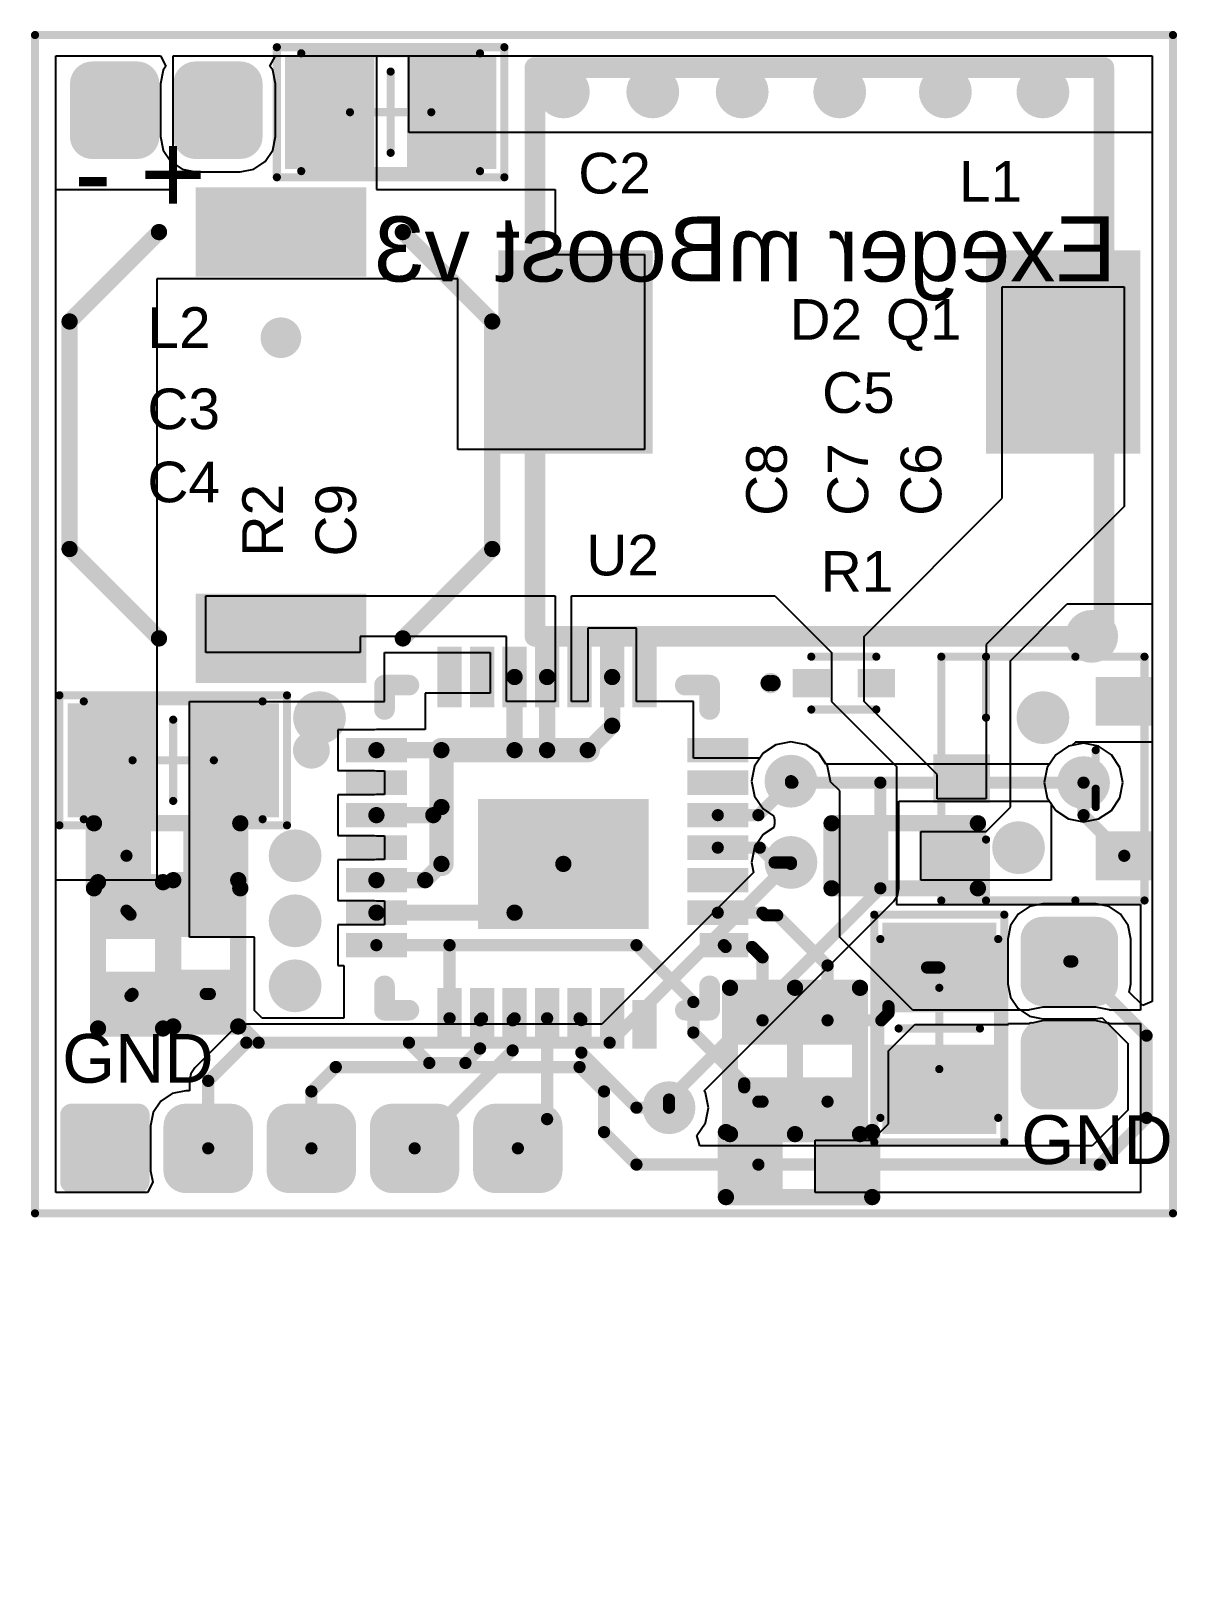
# Model space of a CAD drawing. Header units: millimetres. Extents: x 0 to 14, y 0 to 19.1.
import ezdxf

# ---------------------------------------------------------------- set-up
doc = ezdxf.new("R2010")
doc.units = ezdxf.units.MM
for name, color, linetype in [('BottomLayer', 5, 'Continuous'), ('BottomOverlay', 54, 'Continuous'), ('BottomSolder', 6, 'Continuous'), ('Mechanical13', 56, 'Continuous'), ('Mechanical15', 56, 'Continuous'), ('Mechanical2', 216, 'Continuous'), ('Mechanical4', 56, 'Continuous'), ('MultiLayer', 9, 'Continuous'), ('PadHoleLayer', 156, 'Continuous'), ('TopLayer', 1, 'Continuous'), ('TopOverlay', 2, 'Continuous'), ('TopPaste', 8, 'Continuous'), ('TopSolder', 216, 'Continuous'), ('ViaHoleLayer', 16, 'Continuous')]:
    doc.layers.add(name, color=color, linetype=linetype)
doc.styles.add('Arial', font='arial.ttf', dxfattribs={"height": 0.2})

msp = doc.modelspace()

# ---------------------------------------------------------------- texts
at = {"layer": 'BottomOverlay', "style": 'Arial', "text_generation_flag": 2}
msp.add_text('Exeger mBoost v3', height=0.8, dxfattribs=at).set_placement((13.3, 15.967))
at = {"layer": 'TopOverlay', "style": 'Arial'}
for s, height, rotation, p in [('+', 1, 360, (1.289, 16.796)), ('-', 1, 360, (0.478, 16.808)), ('C8', 0.5, 90, (9.25, 13.083)), ('C7', 0.5, 90, (10.25, 13.083)), ('C6', 0.5, 90, (11.15, 13.083)), ('R2', 0.5, 90, (3.05, 12.583)), ('C9', 0.5, 90, (3.95, 12.583)), ('GND', 0.6, 360, (0.334, 6.107)), ('GND', 0.6, 360, (12.134, 5.107))]:
    msp.add_text(s, height=height, rotation=rotation, dxfattribs=at).set_placement(p)
for s, p in [('C2', (6.683, 17.05)), ('L1', (11.367, 16.95)), ('L2', (1.383, 15.15)), ('D2', (9.283, 15.25)), ('Q1', (10.467, 15.25)), ('C5', (9.683, 14.35)), ('C3', (1.383, 14.15)), ('C4', (1.383, 13.25)), ('U2', (6.783, 12.35)), ('R1', (9.667, 12.15))]:
    msp.add_text(s, height=0.5, dxfattribs=at).set_placement(p)

# ---------------------------------------------------------------- blocks, each defined once
blk = doc.blocks.new('1_5_H______1_27_1')
at = {"layer": 'BottomLayer'}
h = blk.add_hatch(color=5, dxfattribs=at)
edge = h.paths.add_edge_path()
edge.add_arc((-0.412, -0.412), 0.138, 180, 270)
edge.add_line((-0.412, -0.55), (0.412, -0.55))
edge.add_arc((0.412, -0.412), 0.138, 270, 360)
edge.add_line((0.55, -0.412), (0.55, 0.412))
edge.add_arc((0.412, 0.412), 0.138, 0, 90)
edge.add_line((0.412, 0.55), (-0.412, 0.55))
edge.add_arc((-0.412, 0.412), 0.138, 90, 180)
edge.add_line((-0.55, 0.412), (-0.55, -0.412))
h = blk.add_hatch(color=5, dxfattribs=at)
edge = h.paths.add_edge_path()
edge.add_arc((0.995, -0.275), 0.275, 180, 270)
edge.add_line((0.995, -0.55), (1.545, -0.55))
edge.add_arc((1.545, -0.275), 0.275, 270, 360)
edge.add_line((1.82, -0.275), (1.82, 0.275))
edge.add_arc((1.545, 0.275), 0.275, 0, 90)
edge.add_line((1.545, 0.55), (0.995, 0.55))
edge.add_arc((0.995, 0.275), 0.275, 90, 180)
edge.add_line((0.72, 0.275), (0.72, -0.275))
h = blk.add_hatch(color=5, dxfattribs=at)
edge = h.paths.add_edge_path()
edge.add_arc((2.265, -0.275), 0.275, 180, 270)
edge.add_line((2.265, -0.55), (2.815, -0.55))
edge.add_arc((2.815, -0.275), 0.275, 270, 360)
edge.add_line((3.09, -0.275), (3.09, 0.275))
edge.add_arc((2.815, 0.275), 0.275, 0, 90)
edge.add_line((2.815, 0.55), (2.265, 0.55))
edge.add_arc((2.265, 0.275), 0.275, 90, 180)
edge.add_line((1.99, 0.275), (1.99, -0.275))
h = blk.add_hatch(color=5, dxfattribs=at)
edge = h.paths.add_edge_path()
edge.add_arc((3.535, -0.275), 0.275, 180, 270)
edge.add_line((3.535, -0.55), (4.085, -0.55))
edge.add_arc((4.085, -0.275), 0.275, 270, 360)
edge.add_line((4.36, -0.275), (4.36, 0.275))
edge.add_arc((4.085, 0.275), 0.275, 0, 90)
edge.add_line((4.085, 0.55), (3.535, 0.55))
edge.add_arc((3.535, 0.275), 0.275, 90, 180)
edge.add_line((3.26, 0.275), (3.26, -0.275))
h = blk.add_hatch(color=5, dxfattribs=at)
edge = h.paths.add_edge_path()
edge.add_arc((4.805, -0.275), 0.275, 180, 270)
edge.add_line((4.805, -0.55), (5.355, -0.55))
edge.add_arc((5.355, -0.275), 0.275, 270, 360)
edge.add_line((5.63, -0.275), (5.63, 0.275))
edge.add_arc((5.355, 0.275), 0.275, 0, 90)
edge.add_line((5.355, 0.55), (4.805, 0.55))
edge.add_arc((4.805, 0.275), 0.275, 90, 180)
edge.add_line((4.53, 0.275), (4.53, -0.275))
at = {"layer": 'BottomSolder'}
h = blk.add_hatch(color=6, dxfattribs=at)
edge = h.paths.add_edge_path()
edge.add_arc((-0.412, -0.412), 0.138, 180, 270)
edge.add_line((-0.412, -0.55), (0.412, -0.55))
edge.add_arc((0.412, -0.412), 0.138, 270, 360)
edge.add_line((0.55, -0.412), (0.55, 0.412))
edge.add_arc((0.412, 0.412), 0.138, 0, 90)
edge.add_line((0.412, 0.55), (-0.412, 0.55))
edge.add_arc((-0.412, 0.412), 0.138, 90, 180)
edge.add_line((-0.55, 0.412), (-0.55, -0.412))
h = blk.add_hatch(color=6, dxfattribs=at)
edge = h.paths.add_edge_path()
edge.add_arc((0.995, -0.275), 0.275, 180, 270)
edge.add_line((0.995, -0.55), (1.545, -0.55))
edge.add_arc((1.545, -0.275), 0.275, 270, 360)
edge.add_line((1.82, -0.275), (1.82, 0.275))
edge.add_arc((1.545, 0.275), 0.275, 0, 90)
edge.add_line((1.545, 0.55), (0.995, 0.55))
edge.add_arc((0.995, 0.275), 0.275, 90, 180)
edge.add_line((0.72, 0.275), (0.72, -0.275))
h = blk.add_hatch(color=6, dxfattribs=at)
edge = h.paths.add_edge_path()
edge.add_arc((2.265, -0.275), 0.275, 180, 270)
edge.add_line((2.265, -0.55), (2.815, -0.55))
edge.add_arc((2.815, -0.275), 0.275, 270, 360)
edge.add_line((3.09, -0.275), (3.09, 0.275))
edge.add_arc((2.815, 0.275), 0.275, 0, 90)
edge.add_line((2.815, 0.55), (2.265, 0.55))
edge.add_arc((2.265, 0.275), 0.275, 90, 180)
edge.add_line((1.99, 0.275), (1.99, -0.275))
h = blk.add_hatch(color=6, dxfattribs=at)
edge = h.paths.add_edge_path()
edge.add_arc((3.535, -0.275), 0.275, 180, 270)
edge.add_line((3.535, -0.55), (4.085, -0.55))
edge.add_arc((4.085, -0.275), 0.275, 270, 360)
edge.add_line((4.36, -0.275), (4.36, 0.275))
edge.add_arc((4.085, 0.275), 0.275, 0, 90)
edge.add_line((4.085, 0.55), (3.535, 0.55))
edge.add_arc((3.535, 0.275), 0.275, 90, 180)
edge.add_line((3.26, 0.275), (3.26, -0.275))
h = blk.add_hatch(color=6, dxfattribs=at)
edge = h.paths.add_edge_path()
edge.add_arc((4.805, -0.275), 0.275, 180, 270)
edge.add_line((4.805, -0.55), (5.355, -0.55))
edge.add_arc((5.355, -0.275), 0.275, 270, 360)
edge.add_line((5.63, -0.275), (5.63, 0.275))
edge.add_arc((5.355, 0.275), 0.275, 0, 90)
edge.add_line((5.355, 0.55), (4.805, 0.55))
edge.add_arc((4.805, 0.275), 0.275, 90, 180)
edge.add_line((4.53, 0.275), (4.53, -0.275))
at = {"layer": 'MultiLayer'}
h = blk.add_hatch(color=9, dxfattribs=at)
edge = h.paths.add_edge_path()
edge.add_arc((-0.412, -0.412), 0.138, 180, 270)
edge.add_line((-0.412, -0.55), (0.412, -0.55))
edge.add_arc((0.412, -0.412), 0.138, 270, 360)
edge.add_line((0.55, -0.412), (0.55, 0.412))
edge.add_arc((0.412, 0.412), 0.138, 0, 90)
edge.add_line((0.412, 0.55), (-0.412, 0.55))
edge.add_arc((-0.412, 0.412), 0.138, 90, 180)
edge.add_line((-0.55, 0.412), (-0.55, -0.412))
h = blk.add_hatch(color=9, dxfattribs=at)
edge = h.paths.add_edge_path()
edge.add_arc((0.995, -0.275), 0.275, 180, 270)
edge.add_line((0.995, -0.55), (1.545, -0.55))
edge.add_arc((1.545, -0.275), 0.275, 270, 360)
edge.add_line((1.82, -0.275), (1.82, 0.275))
edge.add_arc((1.545, 0.275), 0.275, 0, 90)
edge.add_line((1.545, 0.55), (0.995, 0.55))
edge.add_arc((0.995, 0.275), 0.275, 90, 180)
edge.add_line((0.72, 0.275), (0.72, -0.275))
h = blk.add_hatch(color=9, dxfattribs=at)
edge = h.paths.add_edge_path()
edge.add_arc((2.265, -0.275), 0.275, 180, 270)
edge.add_line((2.265, -0.55), (2.815, -0.55))
edge.add_arc((2.815, -0.275), 0.275, 270, 360)
edge.add_line((3.09, -0.275), (3.09, 0.275))
edge.add_arc((2.815, 0.275), 0.275, 0, 90)
edge.add_line((2.815, 0.55), (2.265, 0.55))
edge.add_arc((2.265, 0.275), 0.275, 90, 180)
edge.add_line((1.99, 0.275), (1.99, -0.275))
h = blk.add_hatch(color=9, dxfattribs=at)
edge = h.paths.add_edge_path()
edge.add_arc((3.535, -0.275), 0.275, 180, 270)
edge.add_line((3.535, -0.55), (4.085, -0.55))
edge.add_arc((4.085, -0.275), 0.275, 270, 360)
edge.add_line((4.36, -0.275), (4.36, 0.275))
edge.add_arc((4.085, 0.275), 0.275, 0, 90)
edge.add_line((4.085, 0.55), (3.535, 0.55))
edge.add_arc((3.535, 0.275), 0.275, 90, 180)
edge.add_line((3.26, 0.275), (3.26, -0.275))
h = blk.add_hatch(color=9, dxfattribs=at)
edge = h.paths.add_edge_path()
edge.add_arc((4.805, -0.275), 0.275, 180, 270)
edge.add_line((4.805, -0.55), (5.355, -0.55))
edge.add_arc((5.355, -0.275), 0.275, 270, 360)
edge.add_line((5.63, -0.275), (5.63, 0.275))
edge.add_arc((5.355, 0.275), 0.275, 0, 90)
edge.add_line((5.355, 0.55), (4.805, 0.55))
edge.add_arc((4.805, 0.275), 0.275, 90, 180)
edge.add_line((4.53, 0.275), (4.53, -0.275))
at = {"layer": 'PadHoleLayer'}
h = blk.add_hatch(color=156, dxfattribs=at)
edge = h.paths.add_edge_path()
edge.add_arc((0, 0), 0.35, 0, 360)
h = blk.add_hatch(color=156, dxfattribs=at)
edge = h.paths.add_edge_path()
edge.add_arc((1.27, 0), 0.35, 0, 360)
h = blk.add_hatch(color=156, dxfattribs=at)
edge = h.paths.add_edge_path()
edge.add_arc((2.54, 0), 0.35, 0, 360)
h = blk.add_hatch(color=156, dxfattribs=at)
edge = h.paths.add_edge_path()
edge.add_arc((3.81, 0), 0.35, 0, 360)
h = blk.add_hatch(color=156, dxfattribs=at)
edge = h.paths.add_edge_path()
edge.add_arc((5.08, 0), 0.35, 0, 360)
at = {"layer": 'TopLayer'}
h = blk.add_hatch(color=1, dxfattribs=at)
edge = h.paths.add_edge_path()
edge.add_arc((-0.412, -0.412), 0.138, 180, 270)
edge.add_line((-0.412, -0.55), (0.412, -0.55))
edge.add_arc((0.412, -0.412), 0.138, 270, 360)
edge.add_line((0.55, -0.412), (0.55, 0.412))
edge.add_arc((0.412, 0.412), 0.138, 0, 90)
edge.add_line((0.412, 0.55), (-0.412, 0.55))
edge.add_arc((-0.412, 0.412), 0.138, 90, 180)
edge.add_line((-0.55, 0.412), (-0.55, -0.412))
h = blk.add_hatch(color=1, dxfattribs=at)
edge = h.paths.add_edge_path()
edge.add_arc((0.995, -0.275), 0.275, 180, 270)
edge.add_line((0.995, -0.55), (1.545, -0.55))
edge.add_arc((1.545, -0.275), 0.275, 270, 360)
edge.add_line((1.82, -0.275), (1.82, 0.275))
edge.add_arc((1.545, 0.275), 0.275, 0, 90)
edge.add_line((1.545, 0.55), (0.995, 0.55))
edge.add_arc((0.995, 0.275), 0.275, 90, 180)
edge.add_line((0.72, 0.275), (0.72, -0.275))
h = blk.add_hatch(color=1, dxfattribs=at)
edge = h.paths.add_edge_path()
edge.add_arc((2.265, -0.275), 0.275, 180, 270)
edge.add_line((2.265, -0.55), (2.815, -0.55))
edge.add_arc((2.815, -0.275), 0.275, 270, 360)
edge.add_line((3.09, -0.275), (3.09, 0.275))
edge.add_arc((2.815, 0.275), 0.275, 0, 90)
edge.add_line((2.815, 0.55), (2.265, 0.55))
edge.add_arc((2.265, 0.275), 0.275, 90, 180)
edge.add_line((1.99, 0.275), (1.99, -0.275))
h = blk.add_hatch(color=1, dxfattribs=at)
edge = h.paths.add_edge_path()
edge.add_arc((3.535, -0.275), 0.275, 180, 270)
edge.add_line((3.535, -0.55), (4.085, -0.55))
edge.add_arc((4.085, -0.275), 0.275, 270, 360)
edge.add_line((4.36, -0.275), (4.36, 0.275))
edge.add_arc((4.085, 0.275), 0.275, 0, 90)
edge.add_line((4.085, 0.55), (3.535, 0.55))
edge.add_arc((3.535, 0.275), 0.275, 90, 180)
edge.add_line((3.26, 0.275), (3.26, -0.275))
h = blk.add_hatch(color=1, dxfattribs=at)
edge = h.paths.add_edge_path()
edge.add_arc((4.805, -0.275), 0.275, 180, 270)
edge.add_line((4.805, -0.55), (5.355, -0.55))
edge.add_arc((5.355, -0.275), 0.275, 270, 360)
edge.add_line((5.63, -0.275), (5.63, 0.275))
edge.add_arc((5.355, 0.275), 0.275, 0, 90)
edge.add_line((5.355, 0.55), (4.805, 0.55))
edge.add_arc((4.805, 0.275), 0.275, 90, 180)
edge.add_line((4.53, 0.275), (4.53, -0.275))
at = {"layer": 'TopSolder'}
h = blk.add_hatch(color=216, dxfattribs=at)
edge = h.paths.add_edge_path()
edge.add_arc((-0.412, -0.412), 0.138, 180, 270)
edge.add_line((-0.412, -0.55), (0.412, -0.55))
edge.add_arc((0.412, -0.412), 0.138, 270, 360)
edge.add_line((0.55, -0.412), (0.55, 0.412))
edge.add_arc((0.412, 0.412), 0.138, 0, 90)
edge.add_line((0.412, 0.55), (-0.412, 0.55))
edge.add_arc((-0.412, 0.412), 0.138, 90, 180)
edge.add_line((-0.55, 0.412), (-0.55, -0.412))
h = blk.add_hatch(color=216, dxfattribs=at)
edge = h.paths.add_edge_path()
edge.add_arc((0.995, -0.275), 0.275, 180, 270)
edge.add_line((0.995, -0.55), (1.545, -0.55))
edge.add_arc((1.545, -0.275), 0.275, 270, 360)
edge.add_line((1.82, -0.275), (1.82, 0.275))
edge.add_arc((1.545, 0.275), 0.275, 0, 90)
edge.add_line((1.545, 0.55), (0.995, 0.55))
edge.add_arc((0.995, 0.275), 0.275, 90, 180)
edge.add_line((0.72, 0.275), (0.72, -0.275))
h = blk.add_hatch(color=216, dxfattribs=at)
edge = h.paths.add_edge_path()
edge.add_arc((2.265, -0.275), 0.275, 180, 270)
edge.add_line((2.265, -0.55), (2.815, -0.55))
edge.add_arc((2.815, -0.275), 0.275, 270, 360)
edge.add_line((3.09, -0.275), (3.09, 0.275))
edge.add_arc((2.815, 0.275), 0.275, 0, 90)
edge.add_line((2.815, 0.55), (2.265, 0.55))
edge.add_arc((2.265, 0.275), 0.275, 90, 180)
edge.add_line((1.99, 0.275), (1.99, -0.275))
h = blk.add_hatch(color=216, dxfattribs=at)
edge = h.paths.add_edge_path()
edge.add_arc((3.535, -0.275), 0.275, 180, 270)
edge.add_line((3.535, -0.55), (4.085, -0.55))
edge.add_arc((4.085, -0.275), 0.275, 270, 360)
edge.add_line((4.36, -0.275), (4.36, 0.275))
edge.add_arc((4.085, 0.275), 0.275, 0, 90)
edge.add_line((4.085, 0.55), (3.535, 0.55))
edge.add_arc((3.535, 0.275), 0.275, 90, 180)
edge.add_line((3.26, 0.275), (3.26, -0.275))
h = blk.add_hatch(color=216, dxfattribs=at)
edge = h.paths.add_edge_path()
edge.add_arc((4.805, -0.275), 0.275, 180, 270)
edge.add_line((4.805, -0.55), (5.355, -0.55))
edge.add_arc((5.355, -0.275), 0.275, 270, 360)
edge.add_line((5.63, -0.275), (5.63, 0.275))
edge.add_arc((5.355, 0.275), 0.275, 0, 90)
edge.add_line((5.355, 0.55), (4.805, 0.55))
edge.add_arc((4.805, 0.275), 0.275, 90, 180)
edge.add_line((4.53, 0.275), (4.53, -0.275))
blk = doc.blocks.new('1_2_H______1_27_2')
at = {"layer": 'BottomLayer'}
h = blk.add_hatch(color=5, dxfattribs=at)
edge = h.paths.add_edge_path()
edge.add_arc((-0.275, -0.325), 0.275, 180, 270)
edge.add_line((-0.275, -0.6), (0.275, -0.6))
edge.add_arc((0.275, -0.325), 0.275, 270, 360)
edge.add_line((0.55, -0.325), (0.55, 0.325))
edge.add_arc((0.275, 0.325), 0.275, 0, 90)
edge.add_line((0.275, 0.6), (-0.275, 0.6))
edge.add_arc((-0.275, 0.325), 0.275, 90, 180)
edge.add_line((-0.55, 0.325), (-0.55, -0.325))
h = blk.add_hatch(color=5, dxfattribs=at)
edge = h.paths.add_edge_path()
edge.add_arc((0.995, -0.325), 0.275, 180, 270)
edge.add_line((0.995, -0.6), (1.545, -0.6))
edge.add_arc((1.545, -0.325), 0.275, 270, 360)
edge.add_line((1.82, -0.325), (1.82, 0.325))
edge.add_arc((1.545, 0.325), 0.275, 0, 90)
edge.add_line((1.545, 0.6), (0.995, 0.6))
edge.add_arc((0.995, 0.325), 0.275, 90, 180)
edge.add_line((0.72, 0.325), (0.72, -0.325))
at = {"layer": 'BottomSolder'}
h = blk.add_hatch(color=6, dxfattribs=at)
edge = h.paths.add_edge_path()
edge.add_arc((-0.275, -0.325), 0.275, 180, 270)
edge.add_line((-0.275, -0.6), (0.275, -0.6))
edge.add_arc((0.275, -0.325), 0.275, 270, 360)
edge.add_line((0.55, -0.325), (0.55, 0.325))
edge.add_arc((0.275, 0.325), 0.275, 0, 90)
edge.add_line((0.275, 0.6), (-0.275, 0.6))
edge.add_arc((-0.275, 0.325), 0.275, 90, 180)
edge.add_line((-0.55, 0.325), (-0.55, -0.325))
h = blk.add_hatch(color=6, dxfattribs=at)
edge = h.paths.add_edge_path()
edge.add_arc((0.995, -0.325), 0.275, 180, 270)
edge.add_line((0.995, -0.6), (1.545, -0.6))
edge.add_arc((1.545, -0.325), 0.275, 270, 360)
edge.add_line((1.82, -0.325), (1.82, 0.325))
edge.add_arc((1.545, 0.325), 0.275, 0, 90)
edge.add_line((1.545, 0.6), (0.995, 0.6))
edge.add_arc((0.995, 0.325), 0.275, 90, 180)
edge.add_line((0.72, 0.325), (0.72, -0.325))
at = {"layer": 'MultiLayer'}
h = blk.add_hatch(color=9, dxfattribs=at)
edge = h.paths.add_edge_path()
edge.add_arc((-0.275, -0.325), 0.275, 180, 270)
edge.add_line((-0.275, -0.6), (0.275, -0.6))
edge.add_arc((0.275, -0.325), 0.275, 270, 360)
edge.add_line((0.55, -0.325), (0.55, 0.325))
edge.add_arc((0.275, 0.325), 0.275, 0, 90)
edge.add_line((0.275, 0.6), (-0.275, 0.6))
edge.add_arc((-0.275, 0.325), 0.275, 90, 180)
edge.add_line((-0.55, 0.325), (-0.55, -0.325))
h = blk.add_hatch(color=9, dxfattribs=at)
edge = h.paths.add_edge_path()
edge.add_arc((0.995, -0.325), 0.275, 180, 270)
edge.add_line((0.995, -0.6), (1.545, -0.6))
edge.add_arc((1.545, -0.325), 0.275, 270, 360)
edge.add_line((1.82, -0.325), (1.82, 0.325))
edge.add_arc((1.545, 0.325), 0.275, 0, 90)
edge.add_line((1.545, 0.6), (0.995, 0.6))
edge.add_arc((0.995, 0.325), 0.275, 90, 180)
edge.add_line((0.72, 0.325), (0.72, -0.325))
at = {"layer": 'PadHoleLayer'}
h = blk.add_hatch(color=156, dxfattribs=at)
edge = h.paths.add_edge_path()
edge.add_arc((0, 0), 0.35, 0, 360)
h = blk.add_hatch(color=156, dxfattribs=at)
edge = h.paths.add_edge_path()
edge.add_arc((1.27, 0), 0.35, 0, 360)
at = {"layer": 'TopLayer'}
h = blk.add_hatch(color=1, dxfattribs=at)
edge = h.paths.add_edge_path()
edge.add_arc((-0.275, -0.325), 0.275, 180, 270)
edge.add_line((-0.275, -0.6), (0.275, -0.6))
edge.add_arc((0.275, -0.325), 0.275, 270, 360)
edge.add_line((0.55, -0.325), (0.55, 0.325))
edge.add_arc((0.275, 0.325), 0.275, 0, 90)
edge.add_line((0.275, 0.6), (-0.275, 0.6))
edge.add_arc((-0.275, 0.325), 0.275, 90, 180)
edge.add_line((-0.55, 0.325), (-0.55, -0.325))
h = blk.add_hatch(color=1, dxfattribs=at)
edge = h.paths.add_edge_path()
edge.add_arc((0.995, -0.325), 0.275, 180, 270)
edge.add_line((0.995, -0.6), (1.545, -0.6))
edge.add_arc((1.545, -0.325), 0.275, 270, 360)
edge.add_line((1.82, -0.325), (1.82, 0.325))
edge.add_arc((1.545, 0.325), 0.275, 0, 90)
edge.add_line((1.545, 0.6), (0.995, 0.6))
edge.add_arc((0.995, 0.325), 0.275, 90, 180)
edge.add_line((0.72, 0.325), (0.72, -0.325))
at = {"layer": 'TopSolder'}
h = blk.add_hatch(color=216, dxfattribs=at)
edge = h.paths.add_edge_path()
edge.add_arc((-0.275, -0.325), 0.275, 180, 270)
edge.add_line((-0.275, -0.6), (0.275, -0.6))
edge.add_arc((0.275, -0.325), 0.275, 270, 360)
edge.add_line((0.55, -0.325), (0.55, 0.325))
edge.add_arc((0.275, 0.325), 0.275, 0, 90)
edge.add_line((0.275, 0.6), (-0.275, 0.6))
edge.add_arc((-0.275, 0.325), 0.275, 90, 180)
edge.add_line((-0.55, 0.325), (-0.55, -0.325))
h = blk.add_hatch(color=216, dxfattribs=at)
edge = h.paths.add_edge_path()
edge.add_arc((0.995, -0.325), 0.275, 180, 270)
edge.add_line((0.995, -0.6), (1.545, -0.6))
edge.add_arc((1.545, -0.325), 0.275, 270, 360)
edge.add_line((1.82, -0.325), (1.82, 0.325))
edge.add_arc((1.545, 0.325), 0.275, 0, 90)
edge.add_line((1.545, 0.6), (0.995, 0.6))
edge.add_arc((0.995, 0.325), 0.275, 90, 180)
edge.add_line((0.72, 0.325), (0.72, -0.325))
blk = doc.blocks.new('1_2_H______1_27_3')
at = {"layer": 'BottomLayer'}
h = blk.add_hatch(color=5, dxfattribs=at)
edge = h.paths.add_edge_path()
edge.add_arc((-0.275, -0.325), 0.275, 180, 270)
edge.add_line((-0.275, -0.6), (0.275, -0.6))
edge.add_arc((0.275, -0.325), 0.275, 270, 360)
edge.add_line((0.55, -0.325), (0.55, 0.325))
edge.add_arc((0.275, 0.325), 0.275, 0, 90)
edge.add_line((0.275, 0.6), (-0.275, 0.6))
edge.add_arc((-0.275, 0.325), 0.275, 90, 180)
edge.add_line((-0.55, 0.325), (-0.55, -0.325))
h = blk.add_hatch(color=5, dxfattribs=at)
edge = h.paths.add_edge_path()
edge.add_arc((0.995, -0.325), 0.275, 180, 270)
edge.add_line((0.995, -0.6), (1.545, -0.6))
edge.add_arc((1.545, -0.325), 0.275, 270, 360)
edge.add_line((1.82, -0.325), (1.82, 0.325))
edge.add_arc((1.545, 0.325), 0.275, 0, 90)
edge.add_line((1.545, 0.6), (0.995, 0.6))
edge.add_arc((0.995, 0.325), 0.275, 90, 180)
edge.add_line((0.72, 0.325), (0.72, -0.325))
at = {"layer": 'BottomSolder'}
h = blk.add_hatch(color=6, dxfattribs=at)
edge = h.paths.add_edge_path()
edge.add_arc((-0.275, -0.325), 0.275, 180, 270)
edge.add_line((-0.275, -0.6), (0.275, -0.6))
edge.add_arc((0.275, -0.325), 0.275, 270, 360)
edge.add_line((0.55, -0.325), (0.55, 0.325))
edge.add_arc((0.275, 0.325), 0.275, 0, 90)
edge.add_line((0.275, 0.6), (-0.275, 0.6))
edge.add_arc((-0.275, 0.325), 0.275, 90, 180)
edge.add_line((-0.55, 0.325), (-0.55, -0.325))
h = blk.add_hatch(color=6, dxfattribs=at)
edge = h.paths.add_edge_path()
edge.add_arc((0.995, -0.325), 0.275, 180, 270)
edge.add_line((0.995, -0.6), (1.545, -0.6))
edge.add_arc((1.545, -0.325), 0.275, 270, 360)
edge.add_line((1.82, -0.325), (1.82, 0.325))
edge.add_arc((1.545, 0.325), 0.275, 0, 90)
edge.add_line((1.545, 0.6), (0.995, 0.6))
edge.add_arc((0.995, 0.325), 0.275, 90, 180)
edge.add_line((0.72, 0.325), (0.72, -0.325))
at = {"layer": 'MultiLayer'}
h = blk.add_hatch(color=9, dxfattribs=at)
edge = h.paths.add_edge_path()
edge.add_arc((-0.275, -0.325), 0.275, 180, 270)
edge.add_line((-0.275, -0.6), (0.275, -0.6))
edge.add_arc((0.275, -0.325), 0.275, 270, 360)
edge.add_line((0.55, -0.325), (0.55, 0.325))
edge.add_arc((0.275, 0.325), 0.275, 0, 90)
edge.add_line((0.275, 0.6), (-0.275, 0.6))
edge.add_arc((-0.275, 0.325), 0.275, 90, 180)
edge.add_line((-0.55, 0.325), (-0.55, -0.325))
h = blk.add_hatch(color=9, dxfattribs=at)
edge = h.paths.add_edge_path()
edge.add_arc((0.995, -0.325), 0.275, 180, 270)
edge.add_line((0.995, -0.6), (1.545, -0.6))
edge.add_arc((1.545, -0.325), 0.275, 270, 360)
edge.add_line((1.82, -0.325), (1.82, 0.325))
edge.add_arc((1.545, 0.325), 0.275, 0, 90)
edge.add_line((1.545, 0.6), (0.995, 0.6))
edge.add_arc((0.995, 0.325), 0.275, 90, 180)
edge.add_line((0.72, 0.325), (0.72, -0.325))
at = {"layer": 'PadHoleLayer'}
h = blk.add_hatch(color=156, dxfattribs=at)
edge = h.paths.add_edge_path()
edge.add_arc((0, 0), 0.35, 0, 360)
h = blk.add_hatch(color=156, dxfattribs=at)
edge = h.paths.add_edge_path()
edge.add_arc((1.27, 0), 0.35, 0, 360)
at = {"layer": 'TopLayer'}
h = blk.add_hatch(color=1, dxfattribs=at)
edge = h.paths.add_edge_path()
edge.add_arc((-0.275, -0.325), 0.275, 180, 270)
edge.add_line((-0.275, -0.6), (0.275, -0.6))
edge.add_arc((0.275, -0.325), 0.275, 270, 360)
edge.add_line((0.55, -0.325), (0.55, 0.325))
edge.add_arc((0.275, 0.325), 0.275, 0, 90)
edge.add_line((0.275, 0.6), (-0.275, 0.6))
edge.add_arc((-0.275, 0.325), 0.275, 90, 180)
edge.add_line((-0.55, 0.325), (-0.55, -0.325))
h = blk.add_hatch(color=1, dxfattribs=at)
edge = h.paths.add_edge_path()
edge.add_arc((0.995, -0.325), 0.275, 180, 270)
edge.add_line((0.995, -0.6), (1.545, -0.6))
edge.add_arc((1.545, -0.325), 0.275, 270, 360)
edge.add_line((1.82, -0.325), (1.82, 0.325))
edge.add_arc((1.545, 0.325), 0.275, 0, 90)
edge.add_line((1.545, 0.6), (0.995, 0.6))
edge.add_arc((0.995, 0.325), 0.275, 90, 180)
edge.add_line((0.72, 0.325), (0.72, -0.325))
at = {"layer": 'TopSolder'}
h = blk.add_hatch(color=216, dxfattribs=at)
edge = h.paths.add_edge_path()
edge.add_arc((-0.275, -0.325), 0.275, 180, 270)
edge.add_line((-0.275, -0.6), (0.275, -0.6))
edge.add_arc((0.275, -0.325), 0.275, 270, 360)
edge.add_line((0.55, -0.325), (0.55, 0.325))
edge.add_arc((0.275, 0.325), 0.275, 0, 90)
edge.add_line((0.275, 0.6), (-0.275, 0.6))
edge.add_arc((-0.275, 0.325), 0.275, 90, 180)
edge.add_line((-0.55, 0.325), (-0.55, -0.325))
h = blk.add_hatch(color=216, dxfattribs=at)
edge = h.paths.add_edge_path()
edge.add_arc((0.995, -0.325), 0.275, 180, 270)
edge.add_line((0.995, -0.6), (1.545, -0.6))
edge.add_arc((1.545, -0.325), 0.275, 270, 360)
edge.add_line((1.82, -0.325), (1.82, 0.325))
edge.add_arc((1.545, 0.325), 0.275, 0, 90)
edge.add_line((1.545, 0.6), (0.995, 0.6))
edge.add_arc((0.995, 0.325), 0.275, 90, 180)
edge.add_line((0.72, 0.325), (0.72, -0.325))
blk = doc.blocks.new('0402_4')
at = {"layer": 'TopLayer'}
for points in [[(-0.75, 0.3), (-0.25, 0.3), (-0.25, -0.3), (-0.75, -0.3)], [(0.25, 0.3), (0.75, 0.3), (0.75, -0.3), (0.25, -0.3)]]:
    blk.add_hatch(color=1, dxfattribs=at).paths.add_polyline_path(points)
at = {"layer": 'TopPaste'}
for points in [[(-0.75, 0.3), (-0.25, 0.3), (-0.25, -0.3), (-0.75, -0.3)], [(0.25, 0.3), (0.75, 0.3), (0.75, -0.3), (0.25, -0.3)]]:
    blk.add_hatch(color=8, dxfattribs=at).paths.add_polyline_path(points)
at = {"layer": 'TopSolder'}
for points in [[(-0.8, 0.35), (-0.2, 0.35), (-0.2, -0.35), (-0.8, -0.35)], [(0.2, 0.35), (0.8, 0.35), (0.8, -0.35), (0.2, -0.35)]]:
    blk.add_hatch(color=216, dxfattribs=at).paths.add_polyline_path(points)
at = {"layer": 'Mechanical15', "const_width": 0.2}
for points in [[(-0.9, 0.4), (-0.9, -0.4)], [(0.9, 0.4), (-0.9, 0.4)], [(0.9, 0.4), (0.9, -0.4)], [(0.9, -0.4), (-0.9, -0.4)]]:
    blk.add_lwpolyline(points, dxfattribs=at)
at = {"layer": 'Mechanical15', "const_width": 0.1}
for points in [[(-0.95, 0.4, 1), (-0.85, 0.4, 1)], [(-0.95, 0.4, 1), (-0.85, 0.4, 1)], [(0.85, 0.4, 1), (0.95, 0.4, 1)], [(0.85, 0.4, 1), (0.95, 0.4, 1)], [(-0.95, -0.4, 1), (-0.85, -0.4, 1)], [(-0.95, -0.4, 1), (-0.85, -0.4, 1)], [(0.85, -0.4, 1), (0.95, -0.4, 1)], [(0.85, -0.4, 1), (0.95, -0.4, 1)]]:
    blk.add_lwpolyline(points, format="xyb", close=True, dxfattribs=at)
at = {"layer": 'Mechanical2', "const_width": 0.2}
for points in [[(0.9, 0.4), (-0.9, 0.4)], [(-0.9, 0.4), (-0.9, -0.4)], [(0.9, 0.4), (0.9, -0.4)], [(0.9, -0.4), (-0.9, -0.4)]]:
    blk.add_lwpolyline(points, dxfattribs=at)
at = {"layer": 'Mechanical2', "const_width": 0.1}
for points in [[(-0.95, 0.4, 1), (-0.85, 0.4, 1)], [(-0.95, 0.4, 1), (-0.85, 0.4, 1)], [(0.85, 0.4, 1), (0.95, 0.4, 1)], [(0.85, 0.4, 1), (0.95, 0.4, 1)], [(-0.95, -0.4, 1), (-0.85, -0.4, 1)], [(-0.95, -0.4, 1), (-0.85, -0.4, 1)], [(0.85, -0.4, 1), (0.95, -0.4, 1)], [(0.85, -0.4, 1), (0.95, -0.4, 1)]]:
    blk.add_lwpolyline(points, format="xyb", close=True, dxfattribs=at)
blk = doc.blocks.new('28_QFN_0_4___5')
at = {"layer": 'TopLayer'}
for points in [[(0.8, 0.575), (0.8, 1.225), (1, 1.225), (1, 0.575)], [(1.2, 0.575), (1.2, 1.225), (1.4, 1.225), (1.4, 0.575)], [(1.6, 0.575), (1.6, 1.225), (1.8, 1.225), (1.8, 0.575)], [(2, 0.575), (2, 1.225), (2.2, 1.225), (2.2, 0.575)], [(2.4, 0.575), (2.4, 1.225), (2.6, 1.225), (2.6, 0.575)], [(2.8, 0.575), (2.8, 1.225), (3, 1.225), (3, 0.575)], [(3.2, 0.575), (3.2, 1.225), (3.4, 1.225), (3.4, 0.575)], [(0.325, -0.1), (-0.325, -0.1), (-0.325, 0.1), (0.325, 0.1)], [(3.875, 0.1), (4.525, 0.1), (4.525, -0.1), (3.875, -0.1)], [(0.325, -0.5), (-0.325, -0.5), (-0.325, -0.3), (0.325, -0.3)], [(3.875, -0.3), (4.525, -0.3), (4.525, -0.5), (3.875, -0.5)], [(0.325, -0.9), (-0.325, -0.9), (-0.325, -0.7), (0.325, -0.7)], [(3.3, -2.15), (1.3, -2.15), (1.3, -0.65), (3.3, -0.65)], [(3.875, -0.7), (4.525, -0.7), (4.525, -0.9), (3.875, -0.9)], [(0.325, -1.3), (-0.325, -1.3), (-0.325, -1.1), (0.325, -1.1)], [(3.875, -1.1), (4.525, -1.1), (4.525, -1.3), (3.875, -1.3)], [(0.325, -1.7), (-0.325, -1.7), (-0.325, -1.5), (0.325, -1.5)], [(3.875, -1.5), (4.525, -1.5), (4.525, -1.7), (3.875, -1.7)], [(0.325, -2.1), (-0.325, -2.1), (-0.325, -1.9), (0.325, -1.9)], [(3.875, -1.9), (4.525, -1.9), (4.525, -2.1), (3.875, -2.1)], [(0.325, -2.5), (-0.325, -2.5), (-0.325, -2.3), (0.325, -2.3)], [(4.025, -2.3), (4.525, -2.3), (4.525, -2.5), (4.025, -2.5)], [(1, -2.975), (1, -3.625), (0.8, -3.625), (0.8, -2.975)], [(1.4, -2.975), (1.4, -3.625), (1.2, -3.625), (1.2, -2.975)], [(1.8, -2.975), (1.8, -3.625), (1.6, -3.625), (1.6, -2.975)], [(2.2, -2.975), (2.2, -3.625), (2, -3.625), (2, -2.975)], [(2.6, -2.975), (2.6, -3.625), (2.4, -3.625), (2.4, -2.975)], [(3, -2.975), (3, -3.625), (2.8, -3.625), (2.8, -2.975)], [(3.4, -3.125), (3.4, -3.625), (3.2, -3.625), (3.2, -3.125)]]:
    blk.add_hatch(color=1, dxfattribs=at).paths.add_polyline_path(points)
at = {"layer": 'TopPaste'}
for points in [[(0.8, 0.575), (0.8, 1.225), (1, 1.225), (1, 0.575)], [(1.2, 0.575), (1.2, 1.225), (1.4, 1.225), (1.4, 0.575)], [(1.6, 0.575), (1.6, 1.225), (1.8, 1.225), (1.8, 0.575)], [(2, 0.575), (2, 1.225), (2.2, 1.225), (2.2, 0.575)], [(2.4, 0.575), (2.4, 1.225), (2.6, 1.225), (2.6, 0.575)], [(2.8, 0.575), (2.8, 1.225), (3, 1.225), (3, 0.575)], [(3.2, 0.575), (3.2, 1.225), (3.4, 1.225), (3.4, 0.575)], [(0.325, -0.1), (-0.325, -0.1), (-0.325, 0.1), (0.325, 0.1)], [(3.875, 0.1), (4.525, 0.1), (4.525, -0.1), (3.875, -0.1)], [(0.325, -0.5), (-0.325, -0.5), (-0.325, -0.3), (0.325, -0.3)], [(3.875, -0.3), (4.525, -0.3), (4.525, -0.5), (3.875, -0.5)], [(0.325, -0.9), (-0.325, -0.9), (-0.325, -0.7), (0.325, -0.7)], [(3.3, -2.15), (1.3, -2.15), (1.3, -0.65), (3.3, -0.65)], [(3.875, -0.7), (4.525, -0.7), (4.525, -0.9), (3.875, -0.9)], [(0.325, -1.3), (-0.325, -1.3), (-0.325, -1.1), (0.325, -1.1)], [(3.875, -1.1), (4.525, -1.1), (4.525, -1.3), (3.875, -1.3)], [(0.325, -1.7), (-0.325, -1.7), (-0.325, -1.5), (0.325, -1.5)], [(3.875, -1.5), (4.525, -1.5), (4.525, -1.7), (3.875, -1.7)], [(0.325, -2.1), (-0.325, -2.1), (-0.325, -1.9), (0.325, -1.9)], [(3.875, -1.9), (4.525, -1.9), (4.525, -2.1), (3.875, -2.1)], [(0.325, -2.5), (-0.325, -2.5), (-0.325, -2.3), (0.325, -2.3)], [(4.025, -2.3), (4.525, -2.3), (4.525, -2.5), (4.025, -2.5)], [(1, -2.975), (1, -3.625), (0.8, -3.625), (0.8, -2.975)], [(1.4, -2.975), (1.4, -3.625), (1.2, -3.625), (1.2, -2.975)], [(1.8, -2.975), (1.8, -3.625), (1.6, -3.625), (1.6, -2.975)], [(2.2, -2.975), (2.2, -3.625), (2, -3.625), (2, -2.975)], [(2.6, -2.975), (2.6, -3.625), (2.4, -3.625), (2.4, -2.975)], [(3, -2.975), (3, -3.625), (2.8, -3.625), (2.8, -2.975)], [(3.4, -3.125), (3.4, -3.625), (3.2, -3.625), (3.2, -3.125)]]:
    blk.add_hatch(color=8, dxfattribs=at).paths.add_polyline_path(points)
at = {"layer": 'TopSolder'}
for points in [[(0.75, 0.525), (0.75, 1.275), (1.05, 1.275), (1.05, 0.525)], [(1.15, 0.525), (1.15, 1.275), (1.45, 1.275), (1.45, 0.525)], [(1.55, 0.525), (1.55, 1.275), (1.85, 1.275), (1.85, 0.525)], [(1.95, 0.525), (1.95, 1.275), (2.25, 1.275), (2.25, 0.525)], [(2.35, 0.525), (2.35, 1.275), (2.65, 1.275), (2.65, 0.525)], [(2.75, 0.525), (2.75, 1.275), (3.05, 1.275), (3.05, 0.525)], [(3.15, 0.525), (3.15, 1.275), (3.45, 1.275), (3.45, 0.525)], [(0.375, -0.15), (-0.375, -0.15), (-0.375, 0.15), (0.375, 0.15)], [(3.825, 0.15), (4.575, 0.15), (4.575, -0.15), (3.825, -0.15)], [(0.375, -0.55), (-0.375, -0.55), (-0.375, -0.25), (0.375, -0.25)], [(3.825, -0.25), (4.575, -0.25), (4.575, -0.55), (3.825, -0.55)], [(0.375, -0.95), (-0.375, -0.95), (-0.375, -0.65), (0.375, -0.65)], [(3.35, -2.2), (1.25, -2.2), (1.25, -0.6), (3.35, -0.6)], [(3.825, -0.65), (4.575, -0.65), (4.575, -0.95), (3.825, -0.95)], [(0.375, -1.35), (-0.375, -1.35), (-0.375, -1.05), (0.375, -1.05)], [(3.825, -1.05), (4.575, -1.05), (4.575, -1.35), (3.825, -1.35)], [(0.375, -1.75), (-0.375, -1.75), (-0.375, -1.45), (0.375, -1.45)], [(3.825, -1.45), (4.575, -1.45), (4.575, -1.75), (3.825, -1.75)], [(0.375, -2.15), (-0.375, -2.15), (-0.375, -1.85), (0.375, -1.85)], [(3.825, -1.85), (4.575, -1.85), (4.575, -2.15), (3.825, -2.15)], [(0.375, -2.55), (-0.375, -2.55), (-0.375, -2.25), (0.375, -2.25)], [(3.975, -2.25), (4.575, -2.25), (4.575, -2.55), (3.975, -2.55)], [(1.05, -2.925), (1.05, -3.675), (0.75, -3.675), (0.75, -2.925)], [(1.45, -2.925), (1.45, -3.675), (1.15, -3.675), (1.15, -2.925)], [(1.85, -2.925), (1.85, -3.675), (1.55, -3.675), (1.55, -2.925)], [(2.25, -2.925), (2.25, -3.675), (1.95, -3.675), (1.95, -2.925)], [(2.65, -2.925), (2.65, -3.675), (2.35, -3.675), (2.35, -2.925)], [(3.05, -2.925), (3.05, -3.675), (2.75, -3.675), (2.75, -2.925)], [(3.45, -3.075), (3.45, -3.675), (3.15, -3.675), (3.15, -3.075)]]:
    blk.add_hatch(color=216, dxfattribs=at).paths.add_polyline_path(points)
at = {"layer": 'TopOverlay', "const_width": 0.254}
for points in [[(0.1, 0.5), (0.1, 0.8)], [(0.1, 0.8), (0.4, 0.8)], [(3.8, 0.8), (4.1, 0.8)], [(4.1, 0.5), (4.1, 0.8)], [(0.1, -3.2), (0.1, -2.9)], [(4.1, -3.2), (4.1, -2.9)], [(0.1, -3.2), (0.4, -3.2)], [(3.8, -3.2), (4.1, -3.2)]]:
    blk.add_lwpolyline(points, dxfattribs=at)
at = {"layer": 'TopOverlay'}
for points, const_width in [([(0.036, 0.8, 1), (0.163, 0.8, 1)], 0.127), ([(0.036, 0.8, 1), (0.163, 0.8, 1)], 0.127), ([(0.336, 0.8, 1), (0.463, 0.8, 1)], 0.127), ([(3.737, 0.8, 1), (3.864, 0.8, 1)], 0.127), ([(4.036, 0.8, 1), (4.163, 0.8, 1)], 0.127), ([(4.036, 0.8, 1), (4.163, 0.8, 1)], 0.127), ([(0.036, 0.5, 1), (0.163, 0.5, 1)], 0.127), ([(4.036, 0.5, 1), (4.163, 0.5, 1)], 0.127), ([(-0.7, 0, 1), (-0.9, 0, 1)], 0.254), ([(-0.964, 0, 1), (-0.837, 0, 1)], 0.127), ([(-0.764, 0, 1), (-0.637, 0, 1)], 0.127), ([(0.036, -2.9, 1), (0.163, -2.9, 1)], 0.127), ([(4.036, -2.9, 1), (4.163, -2.9, 1)], 0.127), ([(0.036, -3.2, 1), (0.163, -3.2, 1)], 0.127), ([(0.036, -3.2, 1), (0.163, -3.2, 1)], 0.127), ([(0.336, -3.2, 1), (0.463, -3.2, 1)], 0.127), ([(3.737, -3.2, 1), (3.864, -3.2, 1)], 0.127), ([(4.036, -3.2, 1), (4.163, -3.2, 1)], 0.127), ([(4.036, -3.2, 1), (4.163, -3.2, 1)], 0.127)]:
    blk.add_lwpolyline(points, format="xyb", close=True, dxfattribs=dict(at, const_width=const_width))
blk = doc.blocks.new('0402_6')
at = {"layer": 'TopLayer'}
for points in [[(-0.75, 0.3), (-0.25, 0.3), (-0.25, -0.3), (-0.75, -0.3)], [(0.25, 0.3), (0.75, 0.3), (0.75, -0.3), (0.25, -0.3)]]:
    blk.add_hatch(color=1, dxfattribs=at).paths.add_polyline_path(points)
at = {"layer": 'TopPaste'}
for points in [[(-0.75, 0.3), (-0.25, 0.3), (-0.25, -0.3), (-0.75, -0.3)], [(0.25, 0.3), (0.75, 0.3), (0.75, -0.3), (0.25, -0.3)]]:
    blk.add_hatch(color=8, dxfattribs=at).paths.add_polyline_path(points)
at = {"layer": 'TopSolder'}
for points in [[(-0.8, 0.35), (-0.2, 0.35), (-0.2, -0.35), (-0.8, -0.35)], [(0.2, 0.35), (0.8, 0.35), (0.8, -0.35), (0.2, -0.35)]]:
    blk.add_hatch(color=216, dxfattribs=at).paths.add_polyline_path(points)
at = {"layer": 'Mechanical15', "const_width": 0.2}
for points in [[(-0.9, -0.4), (-0.9, 0.4)], [(0.9, 0.4), (-0.9, 0.4)], [(0.9, -0.4), (0.9, 0.4)], [(0.9, -0.4), (-0.9, -0.4)]]:
    blk.add_lwpolyline(points, dxfattribs=at)
at = {"layer": 'Mechanical15', "const_width": 0.1}
for points in [[(-0.95, 0.4, 1), (-0.85, 0.4, 1)], [(-0.95, 0.4, 1), (-0.85, 0.4, 1)], [(0.85, 0.4, 1), (0.95, 0.4, 1)], [(0.85, 0.4, 1), (0.95, 0.4, 1)], [(-0.95, -0.4, 1), (-0.85, -0.4, 1)], [(-0.95, -0.4, 1), (-0.85, -0.4, 1)], [(0.85, -0.4, 1), (0.95, -0.4, 1)], [(0.85, -0.4, 1), (0.95, -0.4, 1)]]:
    blk.add_lwpolyline(points, format="xyb", close=True, dxfattribs=at)
at = {"layer": 'Mechanical2', "const_width": 0.2}
for points in [[(0.9, 0.4), (-0.9, 0.4)], [(-0.9, -0.4), (-0.9, 0.4)], [(0.9, -0.4), (0.9, 0.4)], [(0.9, -0.4), (-0.9, -0.4)]]:
    blk.add_lwpolyline(points, dxfattribs=at)
at = {"layer": 'Mechanical2', "const_width": 0.1}
for points in [[(-0.95, 0.4, 1), (-0.85, 0.4, 1)], [(-0.95, 0.4, 1), (-0.85, 0.4, 1)], [(0.85, 0.4, 1), (0.95, 0.4, 1)], [(0.85, 0.4, 1), (0.95, 0.4, 1)], [(-0.95, -0.4, 1), (-0.85, -0.4, 1)], [(-0.95, -0.4, 1), (-0.85, -0.4, 1)], [(0.85, -0.4, 1), (0.95, -0.4, 1)], [(0.85, -0.4, 1), (0.95, -0.4, 1)]]:
    blk.add_lwpolyline(points, format="xyb", close=True, dxfattribs=at)
blk = doc.blocks.new('0402_7')
at = {"layer": 'TopLayer'}
for points in [[(-0.75, 0.3), (-0.25, 0.3), (-0.25, -0.3), (-0.75, -0.3)], [(0.25, 0.3), (0.75, 0.3), (0.75, -0.3), (0.25, -0.3)]]:
    blk.add_hatch(color=1, dxfattribs=at).paths.add_polyline_path(points)
at = {"layer": 'TopPaste'}
for points in [[(-0.75, 0.3), (-0.25, 0.3), (-0.25, -0.3), (-0.75, -0.3)], [(0.25, 0.3), (0.75, 0.3), (0.75, -0.3), (0.25, -0.3)]]:
    blk.add_hatch(color=8, dxfattribs=at).paths.add_polyline_path(points)
at = {"layer": 'TopSolder'}
for points in [[(-0.8, 0.35), (-0.2, 0.35), (-0.2, -0.35), (-0.8, -0.35)], [(0.2, 0.35), (0.8, 0.35), (0.8, -0.35), (0.2, -0.35)]]:
    blk.add_hatch(color=216, dxfattribs=at).paths.add_polyline_path(points)
at = {"layer": 'Mechanical15', "const_width": 0.2}
for points in [[(-0.9, -0.4), (-0.9, 0.4)], [(-0.9, 0.4), (0.9, 0.4)], [(0.9, -0.4), (0.9, 0.4)], [(-0.9, -0.4), (0.9, -0.4)]]:
    blk.add_lwpolyline(points, dxfattribs=at)
at = {"layer": 'Mechanical15', "const_width": 0.1}
for points in [[(-0.95, 0.4, 1), (-0.85, 0.4, 1)], [(-0.95, 0.4, 1), (-0.85, 0.4, 1)], [(0.85, 0.4, 1), (0.95, 0.4, 1)], [(0.85, 0.4, 1), (0.95, 0.4, 1)], [(-0.95, -0.4, 1), (-0.85, -0.4, 1)], [(-0.95, -0.4, 1), (-0.85, -0.4, 1)], [(0.85, -0.4, 1), (0.95, -0.4, 1)], [(0.85, -0.4, 1), (0.95, -0.4, 1)]]:
    blk.add_lwpolyline(points, format="xyb", close=True, dxfattribs=at)
at = {"layer": 'Mechanical2', "const_width": 0.2}
for points in [[(-0.9, 0.4), (0.9, 0.4)], [(-0.9, -0.4), (-0.9, 0.4)], [(0.9, -0.4), (0.9, 0.4)], [(-0.9, -0.4), (0.9, -0.4)]]:
    blk.add_lwpolyline(points, dxfattribs=at)
at = {"layer": 'Mechanical2', "const_width": 0.1}
for points in [[(-0.95, 0.4, 1), (-0.85, 0.4, 1)], [(-0.95, 0.4, 1), (-0.85, 0.4, 1)], [(0.85, 0.4, 1), (0.95, 0.4, 1)], [(0.85, 0.4, 1), (0.95, 0.4, 1)], [(-0.95, -0.4, 1), (-0.85, -0.4, 1)], [(-0.95, -0.4, 1), (-0.85, -0.4, 1)], [(0.85, -0.4, 1), (0.95, -0.4, 1)], [(0.85, -0.4, 1), (0.95, -0.4, 1)]]:
    blk.add_lwpolyline(points, format="xyb", close=True, dxfattribs=at)
blk = doc.blocks.new('SOT_23_8')
at = {"layer": 'TopLayer'}
for points in [[(1.2, 1.7), (0.7, 1.7), (0.7, 2.3), (1.2, 2.3)], [(0.25, -0.3), (-0.25, -0.3), (-0.25, 0.3), (0.25, 0.3)], [(2.15, -0.3), (1.65, -0.3), (1.65, 0.3), (2.15, 0.3)]]:
    blk.add_hatch(color=1, dxfattribs=at).paths.add_polyline_path(points)
at = {"layer": 'TopPaste'}
for points in [[(1.2, 1.7), (0.7, 1.7), (0.7, 2.3), (1.2, 2.3)], [(0.25, -0.3), (-0.25, -0.3), (-0.25, 0.3), (0.25, 0.3)], [(2.15, -0.3), (1.65, -0.3), (1.65, 0.3), (2.15, 0.3)]]:
    blk.add_hatch(color=8, dxfattribs=at).paths.add_polyline_path(points)
at = {"layer": 'TopSolder'}
for points in [[(1.25, 1.65), (0.65, 1.65), (0.65, 2.35), (1.25, 2.35)], [(0.3, -0.35), (-0.3, -0.35), (-0.3, 0.35), (0.3, 0.35)], [(2.2, -0.35), (1.6, -0.35), (1.6, 0.35), (2.2, 0.35)]]:
    blk.add_hatch(color=216, dxfattribs=at).paths.add_polyline_path(points)
at = {"layer": 'Mechanical15', "const_width": 0.1}
for points in [[(-0.55, 2.25), (2.45, 2.25)], [(-0.55, 2.25), (-0.55, -0.25)], [(2.45, 2.25), (2.45, -0.25)], [(-0.55, -0.25), (2.45, -0.25)]]:
    blk.add_lwpolyline(points, dxfattribs=at)
at = {"layer": 'Mechanical15', "const_width": 0.05}
for points in [[(-0.575, 2.25, 1), (-0.525, 2.25, 1)], [(-0.575, 2.25, 1), (-0.525, 2.25, 1)], [(2.425, 2.25, 1), (2.475, 2.25, 1)], [(2.425, 2.25, 1), (2.475, 2.25, 1)], [(-0.575, -0.25, 1), (-0.525, -0.25, 1)], [(-0.575, -0.25, 1), (-0.525, -0.25, 1)], [(2.425, -0.25, 1), (2.475, -0.25, 1)], [(2.425, -0.25, 1), (2.475, -0.25, 1)]]:
    blk.add_lwpolyline(points, format="xyb", close=True, dxfattribs=at)
at = {"layer": 'Mechanical2', "const_width": 0.1}
for points in [[(-0.55, 2.25), (2.45, 2.25)], [(-0.55, 2.25), (-0.55, -0.25)], [(2.45, 2.25), (2.45, -0.25)], [(-0.55, -0.25), (2.45, -0.25)]]:
    blk.add_lwpolyline(points, dxfattribs=at)
at = {"layer": 'Mechanical2', "const_width": 0.05}
for points in [[(-0.575, 2.25, 1), (-0.525, 2.25, 1)], [(-0.575, 2.25, 1), (-0.525, 2.25, 1)], [(2.425, 2.25, 1), (2.475, 2.25, 1)], [(2.425, 2.25, 1), (2.475, 2.25, 1)], [(-0.575, -0.25, 1), (-0.525, -0.25, 1)], [(-0.575, -0.25, 1), (-0.525, -0.25, 1)], [(2.425, -0.25, 1), (2.475, -0.25, 1)], [(2.425, -0.25, 1), (2.475, -0.25, 1)]]:
    blk.add_lwpolyline(points, format="xyb", close=True, dxfattribs=at)
at = {"layer": 'TopOverlay', "const_width": 0.1}
for points in [[(-0.55, 1.7), (0.2, 1.7)], [(-0.55, 1.7), (-0.55, 0.6)], [(1.7, 1.7), (2.45, 1.7)], [(2.45, 1.7), (2.45, 0.6)], [(0.6, 0.35), (0.825, 0.35)], [(0.825, 0.35), (1.3, 0.35)]]:
    blk.add_lwpolyline(points, dxfattribs=at)
at = {"layer": 'TopOverlay', "const_width": 0.05}
for points in [[(-0.575, 1.7, 1), (-0.525, 1.7, 1)], [(-0.575, 1.7, 1), (-0.525, 1.7, 1)], [(0.175, 1.7, 1), (0.225, 1.7, 1)], [(1.675, 1.7, 1), (1.725, 1.7, 1)], [(2.425, 1.7, 1), (2.475, 1.7, 1)], [(2.425, 1.7, 1), (2.475, 1.7, 1)], [(-0.575, 0.6, 1), (-0.525, 0.6, 1)], [(2.425, 0.6, 1), (2.475, 0.6, 1)], [(0.575, 0.35, 1), (0.625, 0.35, 1)], [(0.8, 0.35, 1), (0.85, 0.35, 1)], [(0.8, 0.35, 1), (0.85, 0.35, 1)], [(1.275, 0.35, 1), (1.325, 0.35, 1)]]:
    blk.add_lwpolyline(points, format="xyb", close=True, dxfattribs=at)
blk = doc.blocks.new('SD53_4R7_R_9')
at = {"layer": 'TopLayer'}
for points in [[(-2, 1), (-2, -1), (-3, -1), (-3, 1)], [(3, 1), (3, -1), (2, -1), (2, 1)]]:
    blk.add_hatch(color=1, dxfattribs=at).paths.add_polyline_path(points)
at = {"layer": 'TopPaste'}
for points in [[(-2, 1), (-2, -1), (-3, -1), (-3, 1)], [(3, 1), (3, -1), (2, -1), (2, 1)]]:
    blk.add_hatch(color=8, dxfattribs=at).paths.add_polyline_path(points)
at = {"layer": 'TopSolder'}
for points in [[(-1.95, 1.05), (-1.95, -1.05), (-3.05, -1.05), (-3.05, 1.05)], [(3.05, 1.05), (3.05, -1.05), (1.95, -1.05), (1.95, 1.05)]]:
    blk.add_hatch(color=216, dxfattribs=at).paths.add_polyline_path(points)
at = {"layer": 'TopOverlay', "const_width": 0.2}
for points in [[(-2.5, 1.5), (-1.4, 2.6)], [(1.4, 2.6), (-1.4, 2.6)], [(2.5, 1.5), (1.4, 2.6)], [(-1.4, -2.6), (-2.5, -1.5)], [(1.4, -2.6), (2.5, -1.5)], [(1.4, -2.6), (-1.4, -2.6)]]:
    blk.add_lwpolyline(points, dxfattribs=at)
at = {"layer": 'TopOverlay'}
for points, const_width in [([(-1.45, 2.6, 1), (-1.35, 2.6, 1)], 0.1), ([(-1.45, 2.6, 1), (-1.35, 2.6, 1)], 0.1), ([(1.35, 2.6, 1), (1.45, 2.6, 1)], 0.1), ([(1.35, 2.6, 1), (1.45, 2.6, 1)], 0.1), ([(-2.55, 1.5, 1), (-2.45, 1.5, 1)], 0.1), ([(2.45, 1.5, 1), (2.55, 1.5, 1)], 0.1), ([(-1.1, 0, 1), (-1.3, 0, 1)], 0.3), ([(-1.375, 0, 1), (-1.225, 0, 1)], 0.15), ([(-1.175, 0, 1), (-1.025, 0, 1)], 0.15), ([(-2.55, -1.5, 1), (-2.45, -1.5, 1)], 0.1), ([(2.45, -1.5, 1), (2.55, -1.5, 1)], 0.1), ([(-1.45, -2.6, 1), (-1.35, -2.6, 1)], 0.1), ([(-1.45, -2.6, 1), (-1.35, -2.6, 1)], 0.1), ([(1.35, -2.6, 1), (1.45, -2.6, 1)], 0.1), ([(1.35, -2.6, 1), (1.45, -2.6, 1)], 0.1)]:
    blk.add_lwpolyline(points, format="xyb", close=True, dxfattribs=dict(at, const_width=const_width))
blk = doc.blocks.new('SRR7045_102M_10')
at = {"layer": 'TopLayer'}
for points in [[(-0.9, -1.2), (-0.9, 1.2), (0.9, 1.2), (0.9, -1.2)], [(5.1, -1.2), (5.1, 1.2), (6.9, 1.2), (6.9, -1.2)]]:
    blk.add_hatch(color=1, dxfattribs=at).paths.add_polyline_path(points)
at = {"layer": 'TopPaste'}
for points in [[(-0.9, -1.2), (-0.9, 1.2), (0.9, 1.2), (0.9, -1.2)], [(5.1, -1.2), (5.1, 1.2), (6.9, 1.2), (6.9, -1.2)]]:
    blk.add_hatch(color=8, dxfattribs=at).paths.add_polyline_path(points)
at = {"layer": 'TopSolder'}
for points in [[(-0.95, -1.25), (-0.95, 1.25), (0.95, 1.25), (0.95, -1.25)], [(5.05, -1.25), (5.05, 1.25), (6.95, 1.25), (6.95, -1.25)]]:
    blk.add_hatch(color=216, dxfattribs=at).paths.add_polyline_path(points)
at = {"layer": 'Mechanical15', "const_width": 0.254}
for points in [[(-0.5, -3.5), (-0.5, 3.5)], [(-0.5, 3.5), (6.5, 3.5)], [(6.5, -3.5), (6.5, 3.5)], [(-0.5, -3.5), (6.5, -3.5)]]:
    blk.add_lwpolyline(points, dxfattribs=at)
at = {"layer": 'Mechanical15', "const_width": 0.127}
for points in [[(-0.563, 3.5, 1), (-0.436, 3.5, 1)], [(-0.563, 3.5, 1), (-0.436, 3.5, 1)], [(6.436, 3.5, 1), (6.563, 3.5, 1)], [(6.436, 3.5, 1), (6.563, 3.5, 1)], [(-0.563, -3.5, 1), (-0.436, -3.5, 1)], [(-0.563, -3.5, 1), (-0.436, -3.5, 1)], [(6.436, -3.5, 1), (6.563, -3.5, 1)], [(6.436, -3.5, 1), (6.563, -3.5, 1)]]:
    blk.add_lwpolyline(points, format="xyb", close=True, dxfattribs=at)
at = {"layer": 'Mechanical2', "const_width": 0.254}
for points in [[(-0.5, -3.5), (-0.5, 3.5)], [(-0.5, 3.5), (6.5, 3.5)], [(6.5, -3.5), (6.5, 3.5)], [(-0.5, -3.5), (6.5, -3.5)]]:
    blk.add_lwpolyline(points, dxfattribs=at)
at = {"layer": 'Mechanical2', "const_width": 0.127}
for points in [[(-0.563, 3.5, 1), (-0.436, 3.5, 1)], [(-0.563, 3.5, 1), (-0.436, 3.5, 1)], [(6.436, 3.5, 1), (6.563, 3.5, 1)], [(6.436, 3.5, 1), (6.563, 3.5, 1)], [(-0.563, -3.5, 1), (-0.436, -3.5, 1)], [(-0.563, -3.5, 1), (-0.436, -3.5, 1)], [(6.436, -3.5, 1), (6.563, -3.5, 1)], [(6.436, -3.5, 1), (6.563, -3.5, 1)]]:
    blk.add_lwpolyline(points, format="xyb", close=True, dxfattribs=at)
at = {"layer": 'TopOverlay', "const_width": 0.254}
for points in [[(-0.5, 2), (-0.5, 3.5)], [(-0.5, 3.5), (6.5, 3.5)], [(6.5, 2), (6.5, 3.5)], [(-0.5, -3.5), (-0.5, -2)], [(6.5, -3.5), (6.5, -2)], [(-0.5, -3.5), (6.5, -3.5)]]:
    blk.add_lwpolyline(points, dxfattribs=at)
at = {"layer": 'TopOverlay', "const_width": 0.127}
for points in [[(-0.563, 3.5, 1), (-0.436, 3.5, 1)], [(-0.563, 3.5, 1), (-0.436, 3.5, 1)], [(6.436, 3.5, 1), (6.563, 3.5, 1)], [(6.436, 3.5, 1), (6.563, 3.5, 1)], [(-0.563, 2, 1), (-0.436, 2, 1)], [(6.436, 2, 1), (6.563, 2, 1)], [(-0.563, -2, 1), (-0.436, -2, 1)], [(6.436, -2, 1), (6.563, -2, 1)], [(-0.563, -3.5, 1), (-0.436, -3.5, 1)], [(-0.563, -3.5, 1), (-0.436, -3.5, 1)], [(6.436, -3.5, 1), (6.563, -3.5, 1)], [(6.436, -3.5, 1), (6.563, -3.5, 1)]]:
    blk.add_lwpolyline(points, format="xyb", close=True, dxfattribs=at)
blk = doc.blocks.new('SOD_923_11')
at = {"layer": 'TopLayer'}
for points in [[(-0.18, 0.125), (0.18, 0.125), (0.18, -0.125), (-0.18, -0.125)], [(0.62, 0.125), (0.98, 0.125), (0.98, -0.125), (0.62, -0.125)]]:
    blk.add_hatch(color=1, dxfattribs=at).paths.add_polyline_path(points)
at = {"layer": 'TopPaste'}
for points in [[(-0.18, 0.125), (0.18, 0.125), (0.18, -0.125), (-0.18, -0.125)], [(0.62, 0.125), (0.98, 0.125), (0.98, -0.125), (0.62, -0.125)]]:
    blk.add_hatch(color=8, dxfattribs=at).paths.add_polyline_path(points)
at = {"layer": 'TopSolder'}
for points in [[(-0.23, 0.175), (0.23, 0.175), (0.23, -0.175), (-0.23, -0.175)], [(0.57, 0.175), (1.03, 0.175), (1.03, -0.175), (0.57, -0.175)]]:
    blk.add_hatch(color=216, dxfattribs=at).paths.add_polyline_path(points)
at = {"layer": 'TopOverlay', "const_width": 0.1}
for points in [[(0, 0.325), (0.8, 0.325)], [(0, -0.325), (0.8, -0.325)]]:
    blk.add_lwpolyline(points, dxfattribs=at)
at = {"layer": 'TopOverlay'}
for points, const_width in [([(-0.025, 0.325, 1), (0.025, 0.325, 1)], 0.05), ([(0.775, 0.325, 1), (0.825, 0.325, 1)], 0.05), ([(-0.475, 0, 1), (-0.525, 0, 1)], 0.2), ([(-0.575, 0, 1), (-0.475, 0, 1)], 0.1), ([(-0.525, 0, 1), (-0.425, 0, 1)], 0.1), ([(-0.025, -0.325, 1), (0.025, -0.325, 1)], 0.05), ([(0.775, -0.325, 1), (0.825, -0.325, 1)], 0.05)]:
    blk.add_lwpolyline(points, format="xyb", close=True, dxfattribs=dict(at, const_width=const_width))
blk = doc.blocks.new('0402_12')
at = {"layer": 'TopLayer'}
for points in [[(-0.75, 0.3), (-0.25, 0.3), (-0.25, -0.3), (-0.75, -0.3)], [(0.25, 0.3), (0.75, 0.3), (0.75, -0.3), (0.25, -0.3)]]:
    blk.add_hatch(color=1, dxfattribs=at).paths.add_polyline_path(points)
at = {"layer": 'TopPaste'}
for points in [[(-0.75, 0.3), (-0.25, 0.3), (-0.25, -0.3), (-0.75, -0.3)], [(0.25, 0.3), (0.75, 0.3), (0.75, -0.3), (0.25, -0.3)]]:
    blk.add_hatch(color=8, dxfattribs=at).paths.add_polyline_path(points)
at = {"layer": 'TopSolder'}
for points in [[(-0.8, 0.35), (-0.2, 0.35), (-0.2, -0.35), (-0.8, -0.35)], [(0.2, 0.35), (0.8, 0.35), (0.8, -0.35), (0.2, -0.35)]]:
    blk.add_hatch(color=216, dxfattribs=at).paths.add_polyline_path(points)
at = {"layer": 'Mechanical15', "const_width": 0.2}
for points in [[(-0.9, -0.4), (-0.9, 0.4)], [(0.9, 0.4), (-0.9, 0.4)], [(0.9, -0.4), (0.9, 0.4)], [(0.9, -0.4), (-0.9, -0.4)]]:
    blk.add_lwpolyline(points, dxfattribs=at)
at = {"layer": 'Mechanical15', "const_width": 0.1}
for points in [[(-0.95, 0.4, 1), (-0.85, 0.4, 1)], [(-0.95, 0.4, 1), (-0.85, 0.4, 1)], [(0.85, 0.4, 1), (0.95, 0.4, 1)], [(0.85, 0.4, 1), (0.95, 0.4, 1)], [(-0.95, -0.4, 1), (-0.85, -0.4, 1)], [(-0.95, -0.4, 1), (-0.85, -0.4, 1)], [(0.85, -0.4, 1), (0.95, -0.4, 1)], [(0.85, -0.4, 1), (0.95, -0.4, 1)]]:
    blk.add_lwpolyline(points, format="xyb", close=True, dxfattribs=at)
at = {"layer": 'Mechanical2', "const_width": 0.2}
for points in [[(0.9, 0.4), (-0.9, 0.4)], [(-0.9, -0.4), (-0.9, 0.4)], [(0.9, -0.4), (0.9, 0.4)], [(0.9, -0.4), (-0.9, -0.4)]]:
    blk.add_lwpolyline(points, dxfattribs=at)
at = {"layer": 'Mechanical2', "const_width": 0.1}
for points in [[(-0.95, 0.4, 1), (-0.85, 0.4, 1)], [(-0.95, 0.4, 1), (-0.85, 0.4, 1)], [(0.85, 0.4, 1), (0.95, 0.4, 1)], [(0.85, 0.4, 1), (0.95, 0.4, 1)], [(-0.95, -0.4, 1), (-0.85, -0.4, 1)], [(-0.95, -0.4, 1), (-0.85, -0.4, 1)], [(0.85, -0.4, 1), (0.95, -0.4, 1)], [(0.85, -0.4, 1), (0.95, -0.4, 1)]]:
    blk.add_lwpolyline(points, format="xyb", close=True, dxfattribs=at)
blk = doc.blocks.new('0402_13')
at = {"layer": 'TopLayer'}
for points in [[(-0.75, 0.3), (-0.25, 0.3), (-0.25, -0.3), (-0.75, -0.3)], [(0.25, 0.3), (0.75, 0.3), (0.75, -0.3), (0.25, -0.3)]]:
    blk.add_hatch(color=1, dxfattribs=at).paths.add_polyline_path(points)
at = {"layer": 'TopPaste'}
for points in [[(-0.75, 0.3), (-0.25, 0.3), (-0.25, -0.3), (-0.75, -0.3)], [(0.25, 0.3), (0.75, 0.3), (0.75, -0.3), (0.25, -0.3)]]:
    blk.add_hatch(color=8, dxfattribs=at).paths.add_polyline_path(points)
at = {"layer": 'TopSolder'}
for points in [[(-0.8, 0.35), (-0.2, 0.35), (-0.2, -0.35), (-0.8, -0.35)], [(0.2, 0.35), (0.8, 0.35), (0.8, -0.35), (0.2, -0.35)]]:
    blk.add_hatch(color=216, dxfattribs=at).paths.add_polyline_path(points)
at = {"layer": 'Mechanical15', "const_width": 0.2}
for points in [[(-0.9, 0.4), (-0.9, -0.4)], [(-0.9, 0.4), (0.9, 0.4)], [(0.9, 0.4), (0.9, -0.4)], [(-0.9, -0.4), (0.9, -0.4)]]:
    blk.add_lwpolyline(points, dxfattribs=at)
at = {"layer": 'Mechanical15', "const_width": 0.1}
for points in [[(-0.95, 0.4, 1), (-0.85, 0.4, 1)], [(-0.95, 0.4, 1), (-0.85, 0.4, 1)], [(0.85, 0.4, 1), (0.95, 0.4, 1)], [(0.85, 0.4, 1), (0.95, 0.4, 1)], [(-0.95, -0.4, 1), (-0.85, -0.4, 1)], [(-0.95, -0.4, 1), (-0.85, -0.4, 1)], [(0.85, -0.4, 1), (0.95, -0.4, 1)], [(0.85, -0.4, 1), (0.95, -0.4, 1)]]:
    blk.add_lwpolyline(points, format="xyb", close=True, dxfattribs=at)
at = {"layer": 'Mechanical2', "const_width": 0.2}
for points in [[(-0.9, 0.4), (0.9, 0.4)], [(-0.9, 0.4), (-0.9, -0.4)], [(0.9, 0.4), (0.9, -0.4)], [(-0.9, -0.4), (0.9, -0.4)]]:
    blk.add_lwpolyline(points, dxfattribs=at)
at = {"layer": 'Mechanical2', "const_width": 0.1}
for points in [[(-0.95, 0.4, 1), (-0.85, 0.4, 1)], [(-0.95, 0.4, 1), (-0.85, 0.4, 1)], [(0.85, 0.4, 1), (0.95, 0.4, 1)], [(0.85, 0.4, 1), (0.95, 0.4, 1)], [(-0.95, -0.4, 1), (-0.85, -0.4, 1)], [(-0.95, -0.4, 1), (-0.85, -0.4, 1)], [(0.85, -0.4, 1), (0.95, -0.4, 1)], [(0.85, -0.4, 1), (0.95, -0.4, 1)]]:
    blk.add_lwpolyline(points, format="xyb", close=True, dxfattribs=at)
blk = doc.blocks.new('0402_14')
at = {"layer": 'TopLayer'}
for points in [[(-0.75, 0.3), (-0.25, 0.3), (-0.25, -0.3), (-0.75, -0.3)], [(0.25, 0.3), (0.75, 0.3), (0.75, -0.3), (0.25, -0.3)]]:
    blk.add_hatch(color=1, dxfattribs=at).paths.add_polyline_path(points)
at = {"layer": 'TopPaste'}
for points in [[(-0.75, 0.3), (-0.25, 0.3), (-0.25, -0.3), (-0.75, -0.3)], [(0.25, 0.3), (0.75, 0.3), (0.75, -0.3), (0.25, -0.3)]]:
    blk.add_hatch(color=8, dxfattribs=at).paths.add_polyline_path(points)
at = {"layer": 'TopSolder'}
for points in [[(-0.8, 0.35), (-0.2, 0.35), (-0.2, -0.35), (-0.8, -0.35)], [(0.2, 0.35), (0.8, 0.35), (0.8, -0.35), (0.2, -0.35)]]:
    blk.add_hatch(color=216, dxfattribs=at).paths.add_polyline_path(points)
at = {"layer": 'Mechanical15', "const_width": 0.2}
for points in [[(-0.9, 0.4), (-0.9, -0.4)], [(-0.9, 0.4), (0.9, 0.4)], [(0.9, 0.4), (0.9, -0.4)], [(-0.9, -0.4), (0.9, -0.4)]]:
    blk.add_lwpolyline(points, dxfattribs=at)
at = {"layer": 'Mechanical15', "const_width": 0.1}
for points in [[(-0.95, 0.4, 1), (-0.85, 0.4, 1)], [(-0.95, 0.4, 1), (-0.85, 0.4, 1)], [(0.85, 0.4, 1), (0.95, 0.4, 1)], [(0.85, 0.4, 1), (0.95, 0.4, 1)], [(-0.95, -0.4, 1), (-0.85, -0.4, 1)], [(-0.95, -0.4, 1), (-0.85, -0.4, 1)], [(0.85, -0.4, 1), (0.95, -0.4, 1)], [(0.85, -0.4, 1), (0.95, -0.4, 1)]]:
    blk.add_lwpolyline(points, format="xyb", close=True, dxfattribs=at)
at = {"layer": 'Mechanical2', "const_width": 0.2}
for points in [[(-0.9, 0.4), (0.9, 0.4)], [(-0.9, 0.4), (-0.9, -0.4)], [(0.9, 0.4), (0.9, -0.4)], [(-0.9, -0.4), (0.9, -0.4)]]:
    blk.add_lwpolyline(points, dxfattribs=at)
at = {"layer": 'Mechanical2', "const_width": 0.1}
for points in [[(-0.95, 0.4, 1), (-0.85, 0.4, 1)], [(-0.95, 0.4, 1), (-0.85, 0.4, 1)], [(0.85, 0.4, 1), (0.95, 0.4, 1)], [(0.85, 0.4, 1), (0.95, 0.4, 1)], [(-0.95, -0.4, 1), (-0.85, -0.4, 1)], [(-0.95, -0.4, 1), (-0.85, -0.4, 1)], [(0.85, -0.4, 1), (0.95, -0.4, 1)], [(0.85, -0.4, 1), (0.95, -0.4, 1)]]:
    blk.add_lwpolyline(points, format="xyb", close=True, dxfattribs=at)
blk = doc.blocks.new('0805_15')
at = {"layer": 'TopLayer'}
for points in [[(-1.3, -0.7), (-1.3, 0.7), (-0.2, 0.7), (-0.2, -0.7)], [(0.2, -0.7), (0.2, 0.7), (1.3, 0.7), (1.3, -0.7)]]:
    blk.add_hatch(color=1, dxfattribs=at).paths.add_polyline_path(points)
at = {"layer": 'TopPaste'}
for points in [[(-1.3, -0.7), (-1.3, 0.7), (-0.2, 0.7), (-0.2, -0.7)], [(0.2, -0.7), (0.2, 0.7), (1.3, 0.7), (1.3, -0.7)]]:
    blk.add_hatch(color=8, dxfattribs=at).paths.add_polyline_path(points)
at = {"layer": 'TopSolder'}
for points in [[(-1.3, -0.7), (-1.3, 0.7), (-0.2, 0.7), (-0.2, -0.7)], [(0.2, -0.7), (0.2, 0.7), (1.3, 0.7), (1.3, -0.7)]]:
    blk.add_hatch(color=216, dxfattribs=at).paths.add_polyline_path(points)
at = {"layer": 'Mechanical13', "const_width": 0.1}
for points in [[(-1.1, 0.725), (-1.1, -0.725)], [(-1.1, 0.725), (1.1, 0.725)], [(1.1, 0.725), (1.1, -0.725)], [(-1.1, -0.725), (1.1, -0.725)]]:
    blk.add_lwpolyline(points, dxfattribs=at)
at = {"layer": 'Mechanical13', "const_width": 0.05}
for points in [[(-1.125, 0.725, 1), (-1.075, 0.725, 1)], [(-1.125, 0.725, 1), (-1.075, 0.725, 1)], [(1.075, 0.725, 1), (1.125, 0.725, 1)], [(1.075, 0.725, 1), (1.125, 0.725, 1)], [(-1.125, -0.725, 1), (-1.075, -0.725, 1)], [(-1.125, -0.725, 1), (-1.075, -0.725, 1)], [(1.075, -0.725, 1), (1.125, -0.725, 1)], [(1.075, -0.725, 1), (1.125, -0.725, 1)]]:
    blk.add_lwpolyline(points, format="xyb", close=True, dxfattribs=at)
at = {"layer": 'Mechanical15', "const_width": 0.1}
for points in [[(-1.4, 0.8), (-1.4, -0.8)], [(-1.4, 0.8), (1.4, 0.8)], [(1.4, 0.8), (1.4, -0.8)], [(0, 0.5), (0, -0.5)], [(-0.5, 0), (0.5, 0)], [(-1.4, -0.8), (1.4, -0.8)]]:
    blk.add_lwpolyline(points, dxfattribs=at)
at = {"layer": 'Mechanical15', "const_width": 0.05}
for points in [[(-1.425, 0.8, 1), (-1.375, 0.8, 1)], [(-1.425, 0.8, 1), (-1.375, 0.8, 1)], [(1.375, 0.8, 1), (1.425, 0.8, 1)], [(1.375, 0.8, 1), (1.425, 0.8, 1)], [(-0.025, 0.5, 1), (0.025, 0.5, 1)], [(-0.525, 0, 1), (-0.475, 0, 1)], [(0.475, 0, 1), (0.525, 0, 1)], [(-0.025, -0.5, 1), (0.025, -0.5, 1)], [(-1.425, -0.8, 1), (-1.375, -0.8, 1)], [(-1.425, -0.8, 1), (-1.375, -0.8, 1)], [(1.375, -0.8, 1), (1.425, -0.8, 1)], [(1.375, -0.8, 1), (1.425, -0.8, 1)]]:
    blk.add_lwpolyline(points, format="xyb", close=True, dxfattribs=at)
blk = doc.blocks.new('0402_16')
at = {"layer": 'TopLayer'}
for points in [[(-0.75, 0.3), (-0.25, 0.3), (-0.25, -0.3), (-0.75, -0.3)], [(0.25, 0.3), (0.75, 0.3), (0.75, -0.3), (0.25, -0.3)]]:
    blk.add_hatch(color=1, dxfattribs=at).paths.add_polyline_path(points)
at = {"layer": 'TopPaste'}
for points in [[(-0.75, 0.3), (-0.25, 0.3), (-0.25, -0.3), (-0.75, -0.3)], [(0.25, 0.3), (0.75, 0.3), (0.75, -0.3), (0.25, -0.3)]]:
    blk.add_hatch(color=8, dxfattribs=at).paths.add_polyline_path(points)
at = {"layer": 'TopSolder'}
for points in [[(-0.8, 0.35), (-0.2, 0.35), (-0.2, -0.35), (-0.8, -0.35)], [(0.2, 0.35), (0.8, 0.35), (0.8, -0.35), (0.2, -0.35)]]:
    blk.add_hatch(color=216, dxfattribs=at).paths.add_polyline_path(points)
at = {"layer": 'Mechanical15', "const_width": 0.2}
for points in [[(-0.9, 0.4), (-0.9, -0.4)], [(0.9, 0.4), (-0.9, 0.4)], [(0.9, 0.4), (0.9, -0.4)], [(0.9, -0.4), (-0.9, -0.4)]]:
    blk.add_lwpolyline(points, dxfattribs=at)
at = {"layer": 'Mechanical15', "const_width": 0.1}
for points in [[(-0.95, 0.4, 1), (-0.85, 0.4, 1)], [(-0.95, 0.4, 1), (-0.85, 0.4, 1)], [(0.85, 0.4, 1), (0.95, 0.4, 1)], [(0.85, 0.4, 1), (0.95, 0.4, 1)], [(-0.95, -0.4, 1), (-0.85, -0.4, 1)], [(-0.95, -0.4, 1), (-0.85, -0.4, 1)], [(0.85, -0.4, 1), (0.95, -0.4, 1)], [(0.85, -0.4, 1), (0.95, -0.4, 1)]]:
    blk.add_lwpolyline(points, format="xyb", close=True, dxfattribs=at)
at = {"layer": 'Mechanical2', "const_width": 0.2}
for points in [[(0.9, 0.4), (-0.9, 0.4)], [(-0.9, 0.4), (-0.9, -0.4)], [(0.9, 0.4), (0.9, -0.4)], [(0.9, -0.4), (-0.9, -0.4)]]:
    blk.add_lwpolyline(points, dxfattribs=at)
at = {"layer": 'Mechanical2', "const_width": 0.1}
for points in [[(-0.95, 0.4, 1), (-0.85, 0.4, 1)], [(-0.95, 0.4, 1), (-0.85, 0.4, 1)], [(0.85, 0.4, 1), (0.95, 0.4, 1)], [(0.85, 0.4, 1), (0.95, 0.4, 1)], [(-0.95, -0.4, 1), (-0.85, -0.4, 1)], [(-0.95, -0.4, 1), (-0.85, -0.4, 1)], [(0.85, -0.4, 1), (0.95, -0.4, 1)], [(0.85, -0.4, 1), (0.95, -0.4, 1)]]:
    blk.add_lwpolyline(points, format="xyb", close=True, dxfattribs=at)
blk = doc.blocks.new('0805_17')
at = {"layer": 'TopLayer'}
for points in [[(-1.3, -0.7), (-1.3, 0.7), (-0.2, 0.7), (-0.2, -0.7)], [(0.2, -0.7), (0.2, 0.7), (1.3, 0.7), (1.3, -0.7)]]:
    blk.add_hatch(color=1, dxfattribs=at).paths.add_polyline_path(points)
at = {"layer": 'TopPaste'}
for points in [[(-1.3, -0.7), (-1.3, 0.7), (-0.2, 0.7), (-0.2, -0.7)], [(0.2, -0.7), (0.2, 0.7), (1.3, 0.7), (1.3, -0.7)]]:
    blk.add_hatch(color=8, dxfattribs=at).paths.add_polyline_path(points)
at = {"layer": 'TopSolder'}
for points in [[(-1.3, -0.7), (-1.3, 0.7), (-0.2, 0.7), (-0.2, -0.7)], [(0.2, -0.7), (0.2, 0.7), (1.3, 0.7), (1.3, -0.7)]]:
    blk.add_hatch(color=216, dxfattribs=at).paths.add_polyline_path(points)
at = {"layer": 'Mechanical13', "const_width": 0.1}
for points in [[(-1.1, 0.725), (-1.1, -0.725)], [(1.1, 0.725), (-1.1, 0.725)], [(1.1, 0.725), (1.1, -0.725)], [(1.1, -0.725), (-1.1, -0.725)]]:
    blk.add_lwpolyline(points, dxfattribs=at)
at = {"layer": 'Mechanical13', "const_width": 0.05}
for points in [[(-1.125, 0.725, 1), (-1.075, 0.725, 1)], [(-1.125, 0.725, 1), (-1.075, 0.725, 1)], [(1.075, 0.725, 1), (1.125, 0.725, 1)], [(1.075, 0.725, 1), (1.125, 0.725, 1)], [(-1.125, -0.725, 1), (-1.075, -0.725, 1)], [(-1.125, -0.725, 1), (-1.075, -0.725, 1)], [(1.075, -0.725, 1), (1.125, -0.725, 1)], [(1.075, -0.725, 1), (1.125, -0.725, 1)]]:
    blk.add_lwpolyline(points, format="xyb", close=True, dxfattribs=at)
at = {"layer": 'Mechanical15', "const_width": 0.1}
for points in [[(-1.4, 0.8), (-1.4, -0.8)], [(1.4, 0.8), (-1.4, 0.8)], [(1.4, 0.8), (1.4, -0.8)], [(0, 0.5), (0, -0.5)], [(0.5, 0), (-0.5, 0)], [(1.4, -0.8), (-1.4, -0.8)]]:
    blk.add_lwpolyline(points, dxfattribs=at)
at = {"layer": 'Mechanical15', "const_width": 0.05}
for points in [[(-1.425, 0.8, 1), (-1.375, 0.8, 1)], [(-1.425, 0.8, 1), (-1.375, 0.8, 1)], [(1.375, 0.8, 1), (1.425, 0.8, 1)], [(1.375, 0.8, 1), (1.425, 0.8, 1)], [(-0.025, 0.5, 1), (0.025, 0.5, 1)], [(-0.525, 0, 1), (-0.475, 0, 1)], [(0.475, 0, 1), (0.525, 0, 1)], [(-0.025, -0.5, 1), (0.025, -0.5, 1)], [(-1.425, -0.8, 1), (-1.375, -0.8, 1)], [(-1.425, -0.8, 1), (-1.375, -0.8, 1)], [(1.375, -0.8, 1), (1.425, -0.8, 1)], [(1.375, -0.8, 1), (1.425, -0.8, 1)]]:
    blk.add_lwpolyline(points, format="xyb", close=True, dxfattribs=at)
blk = doc.blocks.new('0805_18')
at = {"layer": 'TopLayer'}
for points in [[(-1.3, -0.7), (-1.3, 0.7), (-0.2, 0.7), (-0.2, -0.7)], [(0.2, -0.7), (0.2, 0.7), (1.3, 0.7), (1.3, -0.7)]]:
    blk.add_hatch(color=1, dxfattribs=at).paths.add_polyline_path(points)
at = {"layer": 'TopPaste'}
for points in [[(-1.3, -0.7), (-1.3, 0.7), (-0.2, 0.7), (-0.2, -0.7)], [(0.2, -0.7), (0.2, 0.7), (1.3, 0.7), (1.3, -0.7)]]:
    blk.add_hatch(color=8, dxfattribs=at).paths.add_polyline_path(points)
at = {"layer": 'TopSolder'}
for points in [[(-1.3, -0.7), (-1.3, 0.7), (-0.2, 0.7), (-0.2, -0.7)], [(0.2, -0.7), (0.2, 0.7), (1.3, 0.7), (1.3, -0.7)]]:
    blk.add_hatch(color=216, dxfattribs=at).paths.add_polyline_path(points)
at = {"layer": 'Mechanical13', "const_width": 0.1}
for points in [[(-1.1, 0.725), (-1.1, -0.725)], [(1.1, 0.725), (-1.1, 0.725)], [(1.1, 0.725), (1.1, -0.725)], [(1.1, -0.725), (-1.1, -0.725)]]:
    blk.add_lwpolyline(points, dxfattribs=at)
at = {"layer": 'Mechanical13', "const_width": 0.05}
for points in [[(-1.125, 0.725, 1), (-1.075, 0.725, 1)], [(-1.125, 0.725, 1), (-1.075, 0.725, 1)], [(1.075, 0.725, 1), (1.125, 0.725, 1)], [(1.075, 0.725, 1), (1.125, 0.725, 1)], [(-1.125, -0.725, 1), (-1.075, -0.725, 1)], [(-1.125, -0.725, 1), (-1.075, -0.725, 1)], [(1.075, -0.725, 1), (1.125, -0.725, 1)], [(1.075, -0.725, 1), (1.125, -0.725, 1)]]:
    blk.add_lwpolyline(points, format="xyb", close=True, dxfattribs=at)
at = {"layer": 'Mechanical15', "const_width": 0.1}
for points in [[(-1.4, 0.8), (-1.4, -0.8)], [(1.4, 0.8), (-1.4, 0.8)], [(1.4, 0.8), (1.4, -0.8)], [(0, 0.5), (0, -0.5)], [(0.5, 0), (-0.5, 0)], [(1.4, -0.8), (-1.4, -0.8)]]:
    blk.add_lwpolyline(points, dxfattribs=at)
at = {"layer": 'Mechanical15', "const_width": 0.05}
for points in [[(-1.425, 0.8, 1), (-1.375, 0.8, 1)], [(-1.425, 0.8, 1), (-1.375, 0.8, 1)], [(1.375, 0.8, 1), (1.425, 0.8, 1)], [(1.375, 0.8, 1), (1.425, 0.8, 1)], [(-0.025, 0.5, 1), (0.025, 0.5, 1)], [(-0.525, 0, 1), (-0.475, 0, 1)], [(0.475, 0, 1), (0.525, 0, 1)], [(-0.025, -0.5, 1), (0.025, -0.5, 1)], [(-1.425, -0.8, 1), (-1.375, -0.8, 1)], [(-1.425, -0.8, 1), (-1.375, -0.8, 1)], [(1.375, -0.8, 1), (1.425, -0.8, 1)], [(1.375, -0.8, 1), (1.425, -0.8, 1)]]:
    blk.add_lwpolyline(points, format="xyb", close=True, dxfattribs=at)

# ---------------------------------------------------------------- hatches: boundary and pattern name
at = {"layer": 'BottomLayer'}
h = msp.add_hatch(color=5, dxfattribs=at)
edge = h.paths.add_edge_path()
edge.add_arc((6.5, 18.3), 0.325, 0, 360)
h = msp.add_hatch(color=5, dxfattribs=at)
edge = h.paths.add_edge_path()
edge.add_arc((7.6, 18.3), 0.325, 0, 360)
h = msp.add_hatch(color=5, dxfattribs=at)
edge = h.paths.add_edge_path()
edge.add_arc((8.7, 18.3), 0.325, 0, 360)
h = msp.add_hatch(color=5, dxfattribs=at)
edge = h.paths.add_edge_path()
edge.add_arc((9.9, 18.3), 0.325, 0, 360)
h = msp.add_hatch(color=5, dxfattribs=at)
edge = h.paths.add_edge_path()
edge.add_arc((11.2, 18.3), 0.325, 0, 360)
h = msp.add_hatch(color=5, dxfattribs=at)
edge = h.paths.add_edge_path()
edge.add_arc((12.4, 18.3), 0.325, 0, 360)
h = msp.add_hatch(color=5, dxfattribs=at)
edge = h.paths.add_edge_path()
edge.add_arc((13, 11.6), 0.325, 0, 360)
h = msp.add_hatch(color=5, dxfattribs=at)
edge = h.paths.add_edge_path()
edge.add_arc((3.5, 10.6), 0.325, 0, 360)
h = msp.add_hatch(color=5, dxfattribs=at)
edge = h.paths.add_edge_path()
edge.add_arc((12.4, 10.6), 0.325, 0, 360)
h = msp.add_hatch(color=5, dxfattribs=at)
edge = h.paths.add_edge_path()
edge.add_arc((9.3, 9.818), 0.325, 0, 360)
h = msp.add_hatch(color=5, dxfattribs=at)
edge = h.paths.add_edge_path()
edge.add_arc((12.9, 9.8), 0.325, 0, 360)
h = msp.add_hatch(color=5, dxfattribs=at)
edge = h.paths.add_edge_path()
edge.add_arc((7.1, 9.2), 0.325, 0, 360)
h = msp.add_hatch(color=5, dxfattribs=at)
edge = h.paths.add_edge_path()
edge.add_arc((3.2, 8.9), 0.325, 0, 360)
h = msp.add_hatch(color=5, dxfattribs=at)
edge = h.paths.add_edge_path()
edge.add_arc((12.1, 9), 0.325, 0, 360)
h = msp.add_hatch(color=5, dxfattribs=at)
edge = h.paths.add_edge_path()
edge.add_arc((9.3, 8.818), 0.325, 0, 360)
h = msp.add_hatch(color=5, dxfattribs=at)
edge = h.paths.add_edge_path()
edge.add_arc((5.9, 8.5), 0.325, 0, 360)
h = msp.add_hatch(color=5, dxfattribs=at)
edge = h.paths.add_edge_path()
edge.add_arc((3.2, 8.1), 0.325, 0, 360)
h = msp.add_hatch(color=5, dxfattribs=at)
edge = h.paths.add_edge_path()
edge.add_arc((3.2, 7.3), 0.325, 0, 360)
h = msp.add_hatch(color=5, dxfattribs=at)
edge = h.paths.add_edge_path()
edge.add_arc((7.8, 5.8), 0.325, 0, 360)
at = {"layer": 'TopLayer'}
h = msp.add_hatch(color=1, dxfattribs=at)
edge = h.paths.add_edge_path()
edge.add_arc((6.5, 18.3), 0.325, 0, 360)
h = msp.add_hatch(color=1, dxfattribs=at)
edge = h.paths.add_edge_path()
edge.add_arc((7.6, 18.3), 0.325, 0, 360)
h = msp.add_hatch(color=1, dxfattribs=at)
edge = h.paths.add_edge_path()
edge.add_arc((8.7, 18.3), 0.325, 0, 360)
h = msp.add_hatch(color=1, dxfattribs=at)
edge = h.paths.add_edge_path()
edge.add_arc((9.9, 18.3), 0.325, 0, 360)
h = msp.add_hatch(color=1, dxfattribs=at)
edge = h.paths.add_edge_path()
edge.add_arc((11.2, 18.3), 0.325, 0, 360)
h = msp.add_hatch(color=1, dxfattribs=at)
edge = h.paths.add_edge_path()
edge.add_arc((12.4, 18.3), 0.325, 0, 360)
h = msp.add_hatch(color=1, dxfattribs=at)
edge = h.paths.add_edge_path()
edge.add_arc((13, 11.6), 0.325, 0, 360)
h = msp.add_hatch(color=1, dxfattribs=at)
edge = h.paths.add_edge_path()
edge.add_arc((3.5, 10.6), 0.325, 0, 360)
h = msp.add_hatch(color=1, dxfattribs=at)
edge = h.paths.add_edge_path()
edge.add_arc((12.4, 10.6), 0.325, 0, 360)
h = msp.add_hatch(color=1, dxfattribs=at)
edge = h.paths.add_edge_path()
edge.add_arc((9.3, 9.818), 0.325, 0, 360)
h = msp.add_hatch(color=1, dxfattribs=at)
edge = h.paths.add_edge_path()
edge.add_arc((12.9, 9.8), 0.325, 0, 360)
h = msp.add_hatch(color=1, dxfattribs=at)
edge = h.paths.add_edge_path()
edge.add_arc((7.1, 9.2), 0.325, 0, 360)
h = msp.add_hatch(color=1, dxfattribs=at)
edge = h.paths.add_edge_path()
edge.add_arc((3.2, 8.9), 0.325, 0, 360)
h = msp.add_hatch(color=1, dxfattribs=at)
edge = h.paths.add_edge_path()
edge.add_arc((12.1, 9), 0.325, 0, 360)
h = msp.add_hatch(color=1, dxfattribs=at)
edge = h.paths.add_edge_path()
edge.add_arc((9.3, 8.818), 0.325, 0, 360)
h = msp.add_hatch(color=1, dxfattribs=at)
edge = h.paths.add_edge_path()
edge.add_arc((5.9, 8.5), 0.325, 0, 360)
h = msp.add_hatch(color=1, dxfattribs=at)
edge = h.paths.add_edge_path()
edge.add_arc((3.2, 8.1), 0.325, 0, 360)
h = msp.add_hatch(color=1, dxfattribs=at)
edge = h.paths.add_edge_path()
edge.add_arc((3.2, 7.3), 0.325, 0, 360)
h = msp.add_hatch(color=1, dxfattribs=at)
edge = h.paths.add_edge_path()
edge.add_arc((7.8, 5.8), 0.325, 0, 360)
at = {"layer": 'ViaHoleLayer'}
h = msp.add_hatch(color=16, dxfattribs=at)
edge = h.paths.add_edge_path()
edge.add_arc((6.5, 18.3), 0.15, 0, 360)
h = msp.add_hatch(color=16, dxfattribs=at)
edge = h.paths.add_edge_path()
edge.add_arc((7.6, 18.3), 0.15, 0, 360)
h = msp.add_hatch(color=16, dxfattribs=at)
edge = h.paths.add_edge_path()
edge.add_arc((8.7, 18.3), 0.15, 0, 360)
h = msp.add_hatch(color=16, dxfattribs=at)
edge = h.paths.add_edge_path()
edge.add_arc((9.9, 18.3), 0.15, 0, 360)
h = msp.add_hatch(color=16, dxfattribs=at)
edge = h.paths.add_edge_path()
edge.add_arc((11.2, 18.3), 0.15, 0, 360)
h = msp.add_hatch(color=16, dxfattribs=at)
edge = h.paths.add_edge_path()
edge.add_arc((12.4, 18.3), 0.15, 0, 360)
h = msp.add_hatch(color=16, dxfattribs=at)
edge = h.paths.add_edge_path()
edge.add_arc((13, 11.6), 0.15, 0, 360)
h = msp.add_hatch(color=16, dxfattribs=at)
edge = h.paths.add_edge_path()
edge.add_arc((3.5, 10.6), 0.15, 0, 360)
h = msp.add_hatch(color=16, dxfattribs=at)
edge = h.paths.add_edge_path()
edge.add_arc((12.4, 10.6), 0.15, 0, 360)
h = msp.add_hatch(color=16, dxfattribs=at)
edge = h.paths.add_edge_path()
edge.add_arc((9.3, 9.818), 0.15, 0, 360)
h = msp.add_hatch(color=16, dxfattribs=at)
edge = h.paths.add_edge_path()
edge.add_arc((12.9, 9.8), 0.15, 0, 360)
h = msp.add_hatch(color=16, dxfattribs=at)
edge = h.paths.add_edge_path()
edge.add_arc((7.1, 9.2), 0.15, 0, 360)
h = msp.add_hatch(color=16, dxfattribs=at)
edge = h.paths.add_edge_path()
edge.add_arc((12.1, 9), 0.15, 0, 360)
h = msp.add_hatch(color=16, dxfattribs=at)
edge = h.paths.add_edge_path()
edge.add_arc((3.2, 8.9), 0.15, 0, 360)
h = msp.add_hatch(color=16, dxfattribs=at)
edge = h.paths.add_edge_path()
edge.add_arc((9.3, 8.818), 0.15, 0, 360)
h = msp.add_hatch(color=16, dxfattribs=at)
edge = h.paths.add_edge_path()
edge.add_arc((5.9, 8.5), 0.15, 0, 360)
h = msp.add_hatch(color=16, dxfattribs=at)
edge = h.paths.add_edge_path()
edge.add_arc((3.2, 8.1), 0.15, 0, 360)
h = msp.add_hatch(color=16, dxfattribs=at)
edge = h.paths.add_edge_path()
edge.add_arc((3.2, 7.3), 0.15, 0, 360)
h = msp.add_hatch(color=16, dxfattribs=at)
edge = h.paths.add_edge_path()
edge.add_arc((7.8, 5.8), 0.15, 0, 360)

# ---------------------------------------------------------------- linework, layer by layer
at = {"layer": 'BottomLayer'}
for p, q in [((0.255, 4.755), (0.255, 18.745)), ((0.255, 18.745), (1.542, 18.745)), ((1.542, 18.745), (1.61, 18.618)), ((2.89, 18.618), (2.958, 18.745)), ((2.958, 18.745), (13.745, 18.745)), ((13.745, 18.745), (13.745, 7.107)), ((1.575, 18.566), (1.542, 18.4)), ((1.61, 18.618), (1.575, 18.566)), ((2.925, 18.566), (2.89, 18.618)), ((2.958, 18.4), (2.925, 18.566)), ((1.542, 18.4), (1.542, 17.75)), ((2.958, 17.75), (2.958, 18.4)), ((1.542, 17.75), (1.575, 17.584)), ((2.925, 17.584), (2.958, 17.75)), ((1.575, 17.584), (1.669, 17.444)), ((2.831, 17.444), (2.925, 17.584)), ((1.669, 17.444), (1.809, 17.35)), ((1.809, 17.35), (1.975, 17.317)), ((2.525, 17.317), (2.691, 17.35)), ((2.691, 17.35), (2.831, 17.444)), ((1.975, 17.317), (2.525, 17.317)), ((9.3, 10.303), (9.115, 10.266)), ((9.486, 10.266), (9.3, 10.303)), ((8.958, 10.161), (8.853, 10.004)), ((9.115, 10.266), (8.958, 10.161)), ((9.643, 10.161), (9.486, 10.266)), ((9.731, 10.029), (9.643, 10.161)), ((12.558, 10.142), (12.482, 10.029)), ((12.715, 10.247), (12.558, 10.142)), ((12.9, 10.284), (12.715, 10.247)), ((13.085, 10.247), (12.9, 10.284)), ((13.242, 10.142), (13.085, 10.247)), ((13.347, 9.985), (13.242, 10.142)), ((8.853, 10.004), (8.816, 9.818)), ((12.482, 10.029), (9.731, 10.029)), ((13.384, 9.8), (13.347, 9.985)), ((8.816, 9.818), (8.853, 9.633)), ((13.347, 9.615), (13.384, 9.8)), ((8.853, 9.633), (8.958, 9.476)), ((10.629, 8.5), (10.629, 9.571)), ((10.629, 9.571), (12.482, 9.571)), ((12.482, 9.571), (12.558, 9.458)), ((13.242, 9.458), (13.347, 9.615)), ((8.958, 9.476), (9.088, 9.389)), ((9.088, 9.389), (9.098, 9.342)), ((9.098, 9.342), (9.098, 9.294)), ((12.558, 9.458), (12.715, 9.353)), ((12.715, 9.353), (12.9, 9.316)), ((12.9, 9.316), (13.085, 9.353)), ((13.085, 9.353), (13.242, 9.458)), ((8.958, 9.161), (8.853, 9.004)), ((9.088, 9.248), (8.958, 9.161)), ((9.098, 9.294), (9.088, 9.248)), ((8.853, 9.004), (8.816, 8.818)), ((8.816, 8.818), (8.84, 8.695)), ((8.84, 8.695), (6.974, 6.829)), ((10.562, 8.338), (10.612, 8.412)), ((10.612, 8.412), (10.629, 8.5)), ((8.232, 6.008), (10.562, 8.338)), ((12.234, 8.275), (12.094, 8.181)), ((12.4, 8.308), (12.234, 8.275)), ((13.05, 8.308), (12.4, 8.308)), ((13.216, 8.275), (13.05, 8.308)), ((13.356, 8.181), (13.216, 8.275)), ((12, 8.041), (11.967, 7.875)), ((12.094, 8.181), (12, 8.041)), ((13.45, 8.041), (13.356, 8.181)), ((13.483, 7.875), (13.45, 8.041)), ((11.967, 7.875), (11.967, 7.325)), ((13.483, 7.325), (13.483, 7.875)), ((11.967, 7.325), (12, 7.159)), ((13.463, 7.223), (13.483, 7.325)), ((12, 7.159), (12.094, 7.019)), ((13.628, 7.059), (13.463, 7.223)), ((13.745, 7.107), (13.628, 7.059)), ((12.094, 7.019), (12.234, 6.925)), ((12.234, 6.925), (12.4, 6.892)), ((12.4, 6.892), (13.05, 6.892)), ((13.05, 6.892), (13.13, 6.908)), ((13.13, 6.908), (13.446, 6.592)), ((2.438, 6.762), (1.968, 6.292)), ((2.512, 6.812), (2.438, 6.762)), ((2.6, 6.829), (2.512, 6.812)), ((6.974, 6.829), (2.6, 6.829)), ((2.6, 6.829), (2.6, 6.829)), ((13.446, 6.592), (13.446, 5.77)), ((1.968, 6.292), (1.918, 6.218)), ((1.918, 6.218), (1.901, 6.13)), ((1.901, 6.13), (1.901, 6.008)), ((1.689, 5.975), (1.549, 5.881)), ((1.855, 6.008), (1.689, 5.975)), ((1.901, 6.008), (1.855, 6.008)), ((8.247, 5.985), (8.232, 6.008)), ((8.284, 5.8), (8.247, 5.985)), ((1.455, 5.741), (1.422, 5.575)), ((1.549, 5.881), (1.455, 5.741)), ((8.247, 5.615), (8.284, 5.8)), ((13.446, 5.77), (13.005, 5.329)), ((1.422, 5.575), (1.422, 5.025)), ((8.142, 5.458), (8.247, 5.615)), ((8.141, 5.456), (8.142, 5.458)), ((8.179, 5.329), (8.141, 5.456)), ((13.005, 5.329), (8.179, 5.329)), ((1.422, 5.025), (1.45, 4.882)), ((1.45, 4.882), (1.383, 4.755)), ((1.383, 4.755), (0.255, 4.755))]:
    msp.add_line(p, q, dxfattribs=at)
at = {"layer": 'BottomLayer', "const_width": 0.15}
for points in [[(9.3, 9.818), (9.3, 9.818)], [(9.3, 9.818), (9.319, 9.8)], [(9.319, 9.8), (10.4, 9.8)], [(10.4, 9.8), (12.9, 9.8)], [(10.4, 8.5), (10.4, 9.8)], [(7.069, 6.6), (9.288, 8.818)], [(9.288, 8.818), (9.3, 8.818)], [(7.8, 5.9), (10.4, 8.5)], [(12.725, 7.6), (12.762, 7.6)], [(12.762, 7.6), (13.675, 6.687)], [(2.13, 6.13), (2.6, 6.6)], [(2.6, 6.6), (7.069, 6.6)], [(13.675, 5.675), (13.675, 6.687)], [(3.4, 6), (3.7, 6.3)], [(3.7, 6.3), (6.7, 6.3)], [(6.7, 6.3), (7, 6)], [(2.13, 5.3), (2.13, 6.13)], [(3.4, 5.3), (3.4, 6)], [(7, 5.5), (7, 6)], [(7.8, 5.8), (7.8, 5.9)], [(13.1, 5.1), (13.675, 5.675)], [(7, 5.5), (7.4, 5.1)], [(7.4, 5.1), (13.1, 5.1)]]:
    msp.add_lwpolyline(points, dxfattribs=at)
at = {"layer": 'BottomLayer', "const_width": 0.075}
for points in [[(9.263, 9.818, 1), (9.338, 9.818, 1)], [(9.263, 9.818, 1), (9.338, 9.818, 1)], [(9.263, 9.818, 1), (9.338, 9.818, 1)], [(9.281, 9.8, 1), (9.356, 9.8, 1)], [(9.281, 9.8, 1), (9.356, 9.8, 1)], [(10.362, 9.8, 1), (10.438, 9.8, 1)], [(10.362, 9.8, 1), (10.438, 9.8, 1)], [(10.362, 9.8, 1), (10.438, 9.8, 1)], [(12.862, 9.8, 1), (12.938, 9.8, 1)], [(9.25, 8.818, 1), (9.325, 8.818, 1)], [(9.25, 8.818, 1), (9.325, 8.818, 1)], [(9.262, 8.818, 1), (9.337, 8.818, 1)], [(10.362, 8.5, 1), (10.438, 8.5, 1)], [(10.362, 8.5, 1), (10.438, 8.5, 1)], [(12.688, 7.6, 1), (12.763, 7.6, 1)], [(12.725, 7.6, 1), (12.8, 7.6, 1)], [(12.725, 7.6, 1), (12.8, 7.6, 1)], [(2.562, 6.6, 1), (2.638, 6.6, 1)], [(2.562, 6.6, 1), (2.638, 6.6, 1)], [(7.032, 6.6, 1), (7.107, 6.6, 1)], [(7.032, 6.6, 1), (7.107, 6.6, 1)], [(13.638, 6.687, 1), (13.713, 6.687, 1)], [(13.638, 6.687, 1), (13.713, 6.687, 1)], [(3.662, 6.3, 1), (3.738, 6.3, 1)], [(3.662, 6.3, 1), (3.738, 6.3, 1)], [(6.662, 6.3, 1), (6.737, 6.3, 1)], [(6.662, 6.3, 1), (6.737, 6.3, 1)], [(2.093, 6.13, 1), (2.168, 6.13, 1)], [(2.093, 6.13, 1), (2.168, 6.13, 1)], [(3.363, 6, 1), (3.438, 6, 1)], [(3.363, 6, 1), (3.438, 6, 1)], [(6.963, 6, 1), (7.038, 6, 1)], [(6.963, 6, 1), (7.038, 6, 1)], [(7.762, 5.9, 1), (7.838, 5.9, 1)], [(7.762, 5.9, 1), (7.838, 5.9, 1)], [(7.762, 5.8, 1), (7.838, 5.8, 1)], [(13.638, 5.675, 1), (13.713, 5.675, 1)], [(13.638, 5.675, 1), (13.713, 5.675, 1)], [(6.963, 5.5, 1), (7.038, 5.5, 1)], [(6.963, 5.5, 1), (7.038, 5.5, 1)], [(2.093, 5.3, 1), (2.168, 5.3, 1)], [(3.363, 5.3, 1), (3.438, 5.3, 1)], [(7.362, 5.1, 1), (7.437, 5.1, 1)], [(7.362, 5.1, 1), (7.437, 5.1, 1)], [(13.062, 5.1, 1), (13.137, 5.1, 1)], [(13.062, 5.1, 1), (13.137, 5.1, 1)]]:
    msp.add_lwpolyline(points, format="xyb", close=True, dxfattribs=at)
at = {"layer": 'Mechanical4', "const_width": 0.1}
for points in [[(0, 4.5), (0, 19)], [(0, 19), (14, 19)], [(14, 4.5), (14, 19)], [(0, 4.5), (14, 4.5)]]:
    msp.add_lwpolyline(points, dxfattribs=at)
at = {"layer": 'Mechanical4', "const_width": 0.05}
for points in [[(-0.025, 19, 1), (0.025, 19, 1)], [(-0.025, 19, 1), (0.025, 19, 1)], [(13.975, 19, 1), (14.025, 19, 1)], [(13.975, 19, 1), (14.025, 19, 1)], [(-0.025, 4.5, 1), (0.025, 4.5, 1)], [(-0.025, 4.5, 1), (0.025, 4.5, 1)], [(13.975, 4.5, 1), (14.025, 4.5, 1)], [(13.975, 4.5, 1), (14.025, 4.5, 1)]]:
    msp.add_lwpolyline(points, format="xyb", close=True, dxfattribs=at)
at = {"layer": 'TopLayer'}
for p, q in [((1.7, 17.1), (1.7, 18.745)), ((1.7, 18.745), (4.2, 18.745)), ((4.2, 18.745), (4.2, 17.1)), ((4.6, 17.8), (4.6, 18.745)), ((4.6, 18.745), (13.745, 18.745)), ((13.745, 18.745), (13.745, 17.8)), ((13.745, 17.8), (4.6, 17.8)), ((0.255, 8.6), (0.255, 17.1)), ((0.255, 17.1), (1.7, 17.1)), ((4.2, 17.1), (6.4, 17.1)), ((6.4, 17.1), (6.4, 16.3)), ((6.4, 16.3), (7.5, 16.3)), ((7.5, 16.3), (7.5, 13.9)), ((5.2, 16), (1.5, 16)), ((1.5, 16), (1.5, 8.6)), ((5.2, 13.9), (5.2, 16)), ((11.9, 13.3), (11.9, 15.9)), ((11.9, 15.9), (13.4, 15.9)), ((13.4, 15.9), (13.4, 13.2)), ((7.5, 13.9), (5.2, 13.9)), ((10.2, 11.6), (11.9, 13.3)), ((13.4, 13.2), (11.7, 11.5)), ((2.1, 11.4), (2.1, 12.1)), ((2.1, 12.1), (6.4, 12.1)), ((6.4, 12.1), (6.4, 10.8)), ((6.6, 10.8), (6.6, 12.1)), ((6.6, 12.1), (9.1, 12.1)), ((9.1, 12.1), (9.8, 11.4)), ((12, 11.3), (12.7, 12)), ((12.7, 12), (13.745, 12)), ((13.745, 12), (13.745, 10.3)), ((7.4, 11.7), (6.8, 11.7)), ((6.8, 11.7), (6.8, 10.8)), ((7.4, 10.8), (7.4, 11.7)), ((5.8, 11.6), (4, 11.6)), ((4, 11.6), (4, 11.4)), ((5.8, 10.8), (5.8, 11.6)), ((10.2, 10.8), (10.2, 11.6)), ((11.7, 11.5), (11.7, 9.6)), ((4, 11.4), (2.1, 11.4)), ((4.3, 10.8), (4.3, 11.4)), ((4.3, 11.4), (5.6, 11.4)), ((5.6, 11.4), (5.6, 10.9)), ((9.8, 11.4), (9.8, 10.8)), ((12, 9.5), (12, 11.3)), ((5.6, 10.9), (4.8, 10.9)), ((4.8, 10.9), (4.8, 10.455)), ((1.9, 7.9), (1.9, 10.8)), ((1.9, 10.8), (4.3, 10.8)), ((6.4, 10.8), (5.8, 10.8)), ((6.8, 10.8), (6.6, 10.8)), ((8.1, 10.8), (7.4, 10.8)), ((8.1, 10.1), (8.1, 10.8)), ((9.8, 10.8), (10.6, 10)), ((11.1, 9.9), (10.2, 10.8)), ((4.175, 10.45), (3.725, 10.45)), ((3.725, 10.45), (3.725, 9.95)), ((4.2, 10.455), (4.175, 10.45)), ((4.8, 10.455), (4.2, 10.455)), ((9.3, 10.303), (9.115, 10.266)), ((9.486, 10.266), (9.3, 10.303)), ((12.8, 10.3), (12.756, 10.256)), ((13.745, 10.3), (12.8, 10.3)), ((8.917, 10.1), (8.1, 10.1)), ((8.958, 10.161), (8.917, 10.1)), ((9.115, 10.266), (8.958, 10.161)), ((9.643, 10.161), (9.486, 10.266)), ((9.748, 10.004), (9.643, 10.161)), ((12.558, 10.142), (12.453, 9.985)), ((12.715, 10.247), (12.558, 10.142)), ((12.756, 10.256), (12.715, 10.247)), ((3.725, 9.95), (4.175, 9.95)), ((4.175, 9.95), (4.2, 9.945)), ((4.2, 9.945), (4.3, 9.945)), ((4.3, 9.945), (4.3, 9.655)), ((9.785, 9.818), (9.748, 10.004)), ((10.6, 10), (10.6, 8.3)), ((12.453, 9.985), (12.416, 9.8)), ((9.784, 9.816), (9.785, 9.818)), ((9.9, 9.7), (9.784, 9.816)), ((11.1, 9.6), (11.1, 9.9)), ((12.416, 9.8), (12.453, 9.615)), ((4.175, 9.65), (3.725, 9.65)), ((3.725, 9.65), (3.725, 9.15)), ((4.2, 9.655), (4.175, 9.65)), ((4.3, 9.655), (4.2, 9.655)), ((9.9, 7.9), (9.9, 9.7)), ((11.7, 9.6), (11.1, 9.6)), ((12.453, 9.615), (12.5, 9.544)), ((12.5, 9.544), (12.5, 8.6)), ((11.7, 9.2), (12, 9.5)), ((3.725, 9.15), (4.175, 9.15)), ((4.175, 9.15), (4.2, 9.145)), ((4.2, 9.145), (4.3, 9.145)), ((4.3, 9.145), (4.3, 8.855)), ((10.9, 8.6), (10.9, 9.2)), ((10.9, 9.2), (11.7, 9.2)), ((4.175, 8.85), (3.725, 8.85)), ((3.725, 8.85), (3.725, 8.35)), ((4.2, 8.855), (4.175, 8.85)), ((4.3, 8.855), (4.2, 8.855)), ((1.5, 8.6), (0.255, 8.6)), ((12.5, 8.6), (10.9, 8.6)), ((3.725, 8.35), (4.175, 8.35)), ((4.175, 8.35), (4.2, 8.345)), ((4.2, 8.345), (4.3, 8.345)), ((4.3, 8.345), (4.3, 8.05)), ((10.6, 8.3), (13.6, 8.3)), ((13.6, 8.3), (13.6, 7)), ((4.3, 8.05), (3.725, 8.05)), ((3.725, 8.05), (3.725, 7.55)), ((2.7, 7.9), (1.9, 7.9)), ((2.7, 6.996), (2.7, 7.9)), ((10.8, 7), (9.9, 7.9)), ((3.725, 7.55), (3.8, 7.55)), ((3.8, 7.55), (3.8, 6.9)), ((2.796, 6.9), (2.7, 6.996)), ((3.8, 6.9), (2.796, 6.9)), ((12.226, 7), (10.8, 7)), ((12.234, 7.005), (12.226, 7)), ((12.4, 7.038), (12.234, 7.005)), ((12.266, 6.846), (12.416, 6.876)), ((13.05, 7.038), (12.4, 7.038)), ((12.416, 6.876), (13.034, 6.876)), ((13.034, 6.876), (13.184, 6.846)), ((13.216, 7.005), (13.05, 7.038)), ((13.224, 7), (13.216, 7.005)), ((13.6, 7), (13.224, 7)), ((10.5, 6.5), (10.825, 6.825)), ((10.825, 6.825), (11.975, 6.825)), ((11.975, 6.825), (11.975, 6.838)), ((11.975, 6.838), (12.226, 6.838)), ((12.226, 6.838), (12.253, 6.849)), ((12.253, 6.849), (12.266, 6.846)), ((13.184, 6.846), (13.197, 6.849)), ((13.197, 6.849), (13.224, 6.838)), ((13.224, 6.838), (13.6, 6.838)), ((13.6, 6.838), (13.6, 4.755)), ((10.5, 5.6), (10.5, 6.5)), ((10.3, 5.4), (10.5, 5.6)), ((9.6, 4.755), (9.6, 5.4)), ((9.6, 5.4), (10.3, 5.4)), ((13.6, 4.755), (9.6, 4.755))]:
    msp.add_line(p, q, dxfattribs=at)
for points, const_width in [([(5.9, 10.2), (5.9, 11.1)], 0.2), ([(6.3, 10.2), (6.3, 11.1)], 0.2), ([(7.1, 10.5), (7.1, 11.1)], 0.2), ([(6.8, 10.2), (7.1, 10.5)], 0.2), ([(4.2, 10.2), (5, 10.2)], 0.2), ([(5, 10.2), (5.9, 10.2)], 0.3), ([(5, 9.5), (5, 10.2)], 0.3), ([(5.9, 10.2), (6.3, 10.2)], 0.3), ([(6.3, 10.2), (6.8, 10.2)], 0.3), ([(6.8, 10.2), (6.8, 10.2)], 0.2), ([(8.9, 9.4), (9.3, 9.8)], 0.15), ([(9.3, 9.8), (9.3, 9.818)], 0.15), ([(12.9, 9.4), (12.9, 9.8)], 0.15), ([(4.9, 9.4), (5, 9.5)], 0.2), ([(5, 8.8), (5, 9.5)], 0.3), ([(4.2, 9.4), (4.9, 9.4)], 0.2), ([(8.4, 9.4), (8.9, 9.4)], 0.15), ([(12.9, 9.4), (13.4, 8.9)], 0.15), ([(1.125, 8.225), (1.125, 8.9)], 0.15), ([(8.4, 9), (8.917, 9)], 0.15), ([(8.917, 9), (9.098, 8.818)], 0.15), ([(4.8, 8.6), (5, 8.8)], 0.2), ([(5.9, 8.2), (6.5, 8.8)], 0.2), ([(9.098, 8.818), (9.3, 8.818)], 0.15), ([(9.288, 8.812), (9.294, 8.818)], 0.15), ([(9.288, 8.812), (9.3, 8.8)], 0.15), ([(9.294, 8.818), (9.3, 8.818)], 0.15), ([(4.2, 8.6), (4.8, 8.6)], 0.2), ([(1.125, 8.225), (1.175, 8.175)], 0.15), ([(4.2, 8.2), (5.9, 8.2)], 0.2), ([(8.4, 8.2), (8.95, 8.2)], 0.15), ([(8.95, 8.2), (8.982, 8.168)], 0.15), ([(8.982, 8.168), (9.132, 8.168)], 0.15), ([(9.132, 8.168), (9.75, 7.55)], 0.15), ([(4.2, 7.8), (5.1, 7.8)], 0.15), ([(5.1, 6.9), (5.1, 7.8)], 0.15), ([(5.1, 7.8), (7.4, 7.8)], 0.15), ([(7.4, 7.8), (8.1, 7.1)], 0.15), ([(8.475, 7.8), (8.497, 7.778)], 0.15), ([(8.497, 7.778), (8.822, 7.778)], 0.15), ([(8.822, 7.778), (8.9, 7.7)], 0.15), ([(8.9, 7.7), (8.95, 7.65)], 0.15), ([(8.95, 6.875), (8.95, 7.65)], 0.15), ([(9.75, 6.875), (9.75, 7.55)], 0.15), ([(10.5, 7.05), (10.975, 7.525)], 0.15), ([(10.975, 7.525), (11.125, 7.525)], 0.15), ([(1.175, 7.175), (1.2, 7.2)], 0.15), ([(1.2, 7.2), (2.1, 7.2)], 0.15), ([(2.1, 7.2), (2.15, 7.2)], 0.15), ([(2.15, 7.2), (2.75, 6.6)], 0.15), ([(8.1, 6.725), (8.1, 7.1)], 0.15), ([(10.5, 6.963), (10.5, 7.05)], 0.15), ([(5.475, 6.875), (5.5, 6.9)], 0.15), ([(5.475, 6.529), (5.475, 6.875)], 0.15), ([(5.875, 6.875), (5.9, 6.9)], 0.15), ([(5.875, 6.505), (5.875, 6.875)], 0.15), ([(6.3, 5.66), (6.3, 6.9)], 0.15), ([(6.7, 6.9), (6.722, 6.878)], 0.15), ([(6.722, 6.478), (6.722, 6.878)], 0.15), ([(9.75, 6.875), (10.412, 6.875)], 0.15), ([(10.412, 6.875), (10.5, 6.963)], 0.15), ([(2.75, 6.6), (4.6, 6.6)], 0.15), ([(4.6, 6.6), (4.85, 6.35)], 0.15), ([(8.1, 6.725), (8.725, 6.1)], 0.15), ([(4.67, 5.3), (5.875, 6.505)], 0.15), ([(5.296, 6.35), (5.475, 6.529)], 0.15), ([(6.722, 6.478), (7.4, 5.8)], 0.15), ([(4.85, 6.35), (5.296, 6.35)], 0.15), ([(8.725, 6.05), (8.725, 6.1)], 0.15), ([(8.725, 6.05), (8.9, 5.875)], 0.15), ([(8.9, 5.1), (8.9, 5.875)], 0.15), ([(8.9, 5.875), (8.95, 5.875)], 0.15), ([(8.95, 5.875), (9.75, 5.875)], 0.15), ([(5.94, 5.3), (6.3, 5.66)], 0.15), ([(7.4, 5.8), (7.8, 5.8)], 0.15)]:
    msp.add_lwpolyline(points, dxfattribs=dict(at, const_width=const_width))
for points, const_width in [([(5.85, 11.1, 1), (5.95, 11.1, 1)], 0.1), ([(6.25, 11.1, 1), (6.35, 11.1, 1)], 0.1), ([(7.05, 11.1, 1), (7.15, 11.1, 1)], 0.1), ([(7.05, 10.5, 1), (7.15, 10.5, 1)], 0.1), ([(7.05, 10.5, 1), (7.15, 10.5, 1)], 0.1), ([(4.15, 10.2, 1), (4.25, 10.2, 1)], 0.1), ([(4.925, 10.2, 1), (5.075, 10.2, 1)], 0.15), ([(4.925, 10.2, 1), (5.075, 10.2, 1)], 0.15), ([(4.95, 10.2, 1), (5.05, 10.2, 1)], 0.1), ([(5.825, 10.2, 1), (5.975, 10.2, 1)], 0.15), ([(5.825, 10.2, 1), (5.975, 10.2, 1)], 0.15), ([(5.85, 10.2, 1), (5.95, 10.2, 1)], 0.1), ([(6.225, 10.2, 1), (6.375, 10.2, 1)], 0.15), ([(6.225, 10.2, 1), (6.375, 10.2, 1)], 0.15), ([(6.25, 10.2, 1), (6.35, 10.2, 1)], 0.1), ([(6.725, 10.2, 1), (6.875, 10.2, 1)], 0.15), ([(6.75, 10.2, 1), (6.85, 10.2, 1)], 0.1), ([(6.75, 10.2, 1), (6.85, 10.2, 1)], 0.1), ([(6.75, 10.2, 1), (6.85, 10.2, 1)], 0.1), ([(9.263, 9.818, 1), (9.338, 9.818, 1)], 0.075), ([(9.263, 9.8, 1), (9.338, 9.8, 1)], 0.075), ([(9.263, 9.8, 1), (9.338, 9.8, 1)], 0.075), ([(12.862, 9.8, 1), (12.938, 9.8, 1)], 0.075), ([(4.925, 9.5, 1), (5.075, 9.5, 1)], 0.15), ([(4.925, 9.5, 1), (5.075, 9.5, 1)], 0.15), ([(4.95, 9.5, 1), (5.05, 9.5, 1)], 0.1), ([(4.15, 9.4, 1), (4.25, 9.4, 1)], 0.1), ([(4.85, 9.4, 1), (4.95, 9.4, 1)], 0.1), ([(4.85, 9.4, 1), (4.95, 9.4, 1)], 0.1), ([(8.363, 9.4, 1), (8.437, 9.4, 1)], 0.075), ([(8.862, 9.4, 1), (8.937, 9.4, 1)], 0.075), ([(8.862, 9.4, 1), (8.937, 9.4, 1)], 0.075), ([(12.862, 9.4, 1), (12.938, 9.4, 1)], 0.075), ([(12.862, 9.4, 1), (12.938, 9.4, 1)], 0.075), ([(1.088, 8.9, 1), (1.162, 8.9, 1)], 0.075), ([(8.363, 9, 1), (8.437, 9, 1)], 0.075), ([(8.879, 9, 1), (8.954, 9, 1)], 0.075), ([(8.879, 9, 1), (8.954, 9, 1)], 0.075), ([(13.363, 8.9, 1), (13.438, 8.9, 1)], 0.075), ([(4.925, 8.8, 1), (5.075, 8.8, 1)], 0.15), ([(4.95, 8.8, 1), (5.05, 8.8, 1)], 0.1), ([(6.45, 8.8, 1), (6.55, 8.8, 1)], 0.1), ([(9.061, 8.818, 1), (9.136, 8.818, 1)], 0.075), ([(9.061, 8.818, 1), (9.136, 8.818, 1)], 0.075), ([(9.25, 8.812, 1), (9.325, 8.812, 1)], 0.075), ([(9.25, 8.812, 1), (9.325, 8.812, 1)], 0.075), ([(9.256, 8.818, 1), (9.331, 8.818, 1)], 0.075), ([(9.256, 8.818, 1), (9.331, 8.818, 1)], 0.075), ([(9.262, 8.818, 1), (9.337, 8.818, 1)], 0.075), ([(9.262, 8.818, 1), (9.337, 8.818, 1)], 0.075), ([(9.262, 8.8, 1), (9.337, 8.8, 1)], 0.075), ([(4.15, 8.6, 1), (4.25, 8.6, 1)], 0.1), ([(4.75, 8.6, 1), (4.85, 8.6, 1)], 0.1), ([(4.75, 8.6, 1), (4.85, 8.6, 1)], 0.1), ([(1.088, 8.225, 1), (1.162, 8.225, 1)], 0.075), ([(1.088, 8.225, 1), (1.162, 8.225, 1)], 0.075), ([(1.137, 8.175, 1), (1.212, 8.175, 1)], 0.075), ([(4.15, 8.2, 1), (4.25, 8.2, 1)], 0.1), ([(5.85, 8.2, 1), (5.95, 8.2, 1)], 0.1), ([(5.85, 8.2, 1), (5.95, 8.2, 1)], 0.1), ([(8.363, 8.2, 1), (8.437, 8.2, 1)], 0.075), ([(8.912, 8.2, 1), (8.988, 8.2, 1)], 0.075), ([(8.912, 8.2, 1), (8.988, 8.2, 1)], 0.075), ([(8.944, 8.168, 1), (9.019, 8.168, 1)], 0.075), ([(8.944, 8.168, 1), (9.019, 8.168, 1)], 0.075), ([(9.094, 8.168, 1), (9.169, 8.168, 1)], 0.075), ([(9.094, 8.168, 1), (9.169, 8.168, 1)], 0.075), ([(4.162, 7.8, 1), (4.237, 7.8, 1)], 0.075), ([(5.062, 7.8, 1), (5.138, 7.8, 1)], 0.075), ([(5.062, 7.8, 1), (5.138, 7.8, 1)], 0.075), ([(5.062, 7.8, 1), (5.138, 7.8, 1)], 0.075), ([(7.362, 7.8, 1), (7.437, 7.8, 1)], 0.075), ([(7.362, 7.8, 1), (7.437, 7.8, 1)], 0.075), ([(8.437, 7.8, 1), (8.513, 7.8, 1)], 0.075), ([(8.459, 7.778, 1), (8.534, 7.778, 1)], 0.075), ([(8.459, 7.778, 1), (8.534, 7.778, 1)], 0.075), ([(8.784, 7.778, 1), (8.859, 7.778, 1)], 0.075), ([(8.784, 7.778, 1), (8.859, 7.778, 1)], 0.075), ([(8.862, 7.7, 1), (8.937, 7.7, 1)], 0.075), ([(8.862, 7.7, 1), (8.937, 7.7, 1)], 0.075), ([(8.912, 7.65, 1), (8.988, 7.65, 1)], 0.075), ([(8.912, 7.65, 1), (8.988, 7.65, 1)], 0.075), ([(9.713, 7.55, 1), (9.788, 7.55, 1)], 0.075), ([(9.713, 7.55, 1), (9.788, 7.55, 1)], 0.075), ([(10.937, 7.525, 1), (11.012, 7.525, 1)], 0.075), ([(10.937, 7.525, 1), (11.012, 7.525, 1)], 0.075), ([(11.087, 7.525, 1), (11.162, 7.525, 1)], 0.075), ([(1.137, 7.175, 1), (1.212, 7.175, 1)], 0.075), ([(1.162, 7.2, 1), (1.238, 7.2, 1)], 0.075), ([(1.162, 7.2, 1), (1.238, 7.2, 1)], 0.075), ([(2.063, 7.2, 1), (2.138, 7.2, 1)], 0.075), ([(2.063, 7.2, 1), (2.138, 7.2, 1)], 0.075), ([(2.113, 7.2, 1), (2.188, 7.2, 1)], 0.075), ([(2.113, 7.2, 1), (2.188, 7.2, 1)], 0.075), ([(8.062, 7.1, 1), (8.137, 7.1, 1)], 0.075), ([(8.062, 7.1, 1), (8.137, 7.1, 1)], 0.075), ([(10.462, 7.05, 1), (10.537, 7.05, 1)], 0.075), ([(10.462, 7.05, 1), (10.537, 7.05, 1)], 0.075), ([(5.062, 6.9, 1), (5.138, 6.9, 1)], 0.075), ([(5.437, 6.875, 1), (5.513, 6.875, 1)], 0.075), ([(5.437, 6.875, 1), (5.513, 6.875, 1)], 0.075), ([(5.462, 6.9, 1), (5.537, 6.9, 1)], 0.075), ([(5.838, 6.875, 1), (5.913, 6.875, 1)], 0.075), ([(5.838, 6.875, 1), (5.913, 6.875, 1)], 0.075), ([(5.863, 6.9, 1), (5.938, 6.9, 1)], 0.075), ([(6.262, 6.9, 1), (6.338, 6.9, 1)], 0.075), ([(6.662, 6.9, 1), (6.737, 6.9, 1)], 0.075), ([(6.684, 6.878, 1), (6.759, 6.878, 1)], 0.075), ([(6.684, 6.878, 1), (6.759, 6.878, 1)], 0.075), ([(8.912, 6.875, 1), (8.988, 6.875, 1)], 0.075), ([(9.713, 6.875, 1), (9.788, 6.875, 1)], 0.075), ([(9.713, 6.875, 1), (9.788, 6.875, 1)], 0.075), ([(10.375, 6.875, 1), (10.45, 6.875, 1)], 0.075), ([(10.375, 6.875, 1), (10.45, 6.875, 1)], 0.075), ([(10.462, 6.963, 1), (10.537, 6.963, 1)], 0.075), ([(10.462, 6.963, 1), (10.537, 6.963, 1)], 0.075), ([(2.713, 6.6, 1), (2.788, 6.6, 1)], 0.075), ([(2.713, 6.6, 1), (2.788, 6.6, 1)], 0.075), ([(4.563, 6.6, 1), (4.638, 6.6, 1)], 0.075), ([(4.563, 6.6, 1), (4.638, 6.6, 1)], 0.075), ([(8.062, 6.725, 1), (8.137, 6.725, 1)], 0.075), ([(8.062, 6.725, 1), (8.137, 6.725, 1)], 0.075), ([(5.437, 6.529, 1), (5.513, 6.529, 1)], 0.075), ([(5.437, 6.529, 1), (5.513, 6.529, 1)], 0.075), ([(5.838, 6.505, 1), (5.913, 6.505, 1)], 0.075), ([(5.838, 6.505, 1), (5.913, 6.505, 1)], 0.075), ([(6.684, 6.478, 1), (6.759, 6.478, 1)], 0.075), ([(6.684, 6.478, 1), (6.759, 6.478, 1)], 0.075), ([(4.813, 6.35, 1), (4.888, 6.35, 1)], 0.075), ([(4.813, 6.35, 1), (4.888, 6.35, 1)], 0.075), ([(5.258, 6.35, 1), (5.333, 6.35, 1)], 0.075), ([(5.258, 6.35, 1), (5.333, 6.35, 1)], 0.075), ([(8.688, 6.1, 1), (8.763, 6.1, 1)], 0.075), ([(8.688, 6.1, 1), (8.763, 6.1, 1)], 0.075), ([(8.688, 6.05, 1), (8.763, 6.05, 1)], 0.075), ([(8.688, 6.05, 1), (8.763, 6.05, 1)], 0.075), ([(8.862, 5.875, 1), (8.937, 5.875, 1)], 0.075), ([(8.862, 5.875, 1), (8.937, 5.875, 1)], 0.075), ([(8.862, 5.875, 1), (8.937, 5.875, 1)], 0.075), ([(8.912, 5.875, 1), (8.988, 5.875, 1)], 0.075), ([(8.912, 5.875, 1), (8.988, 5.875, 1)], 0.075), ([(9.713, 5.875, 1), (9.788, 5.875, 1)], 0.075), ([(6.262, 5.66, 1), (6.338, 5.66, 1)], 0.075), ([(6.262, 5.66, 1), (6.338, 5.66, 1)], 0.075), ([(7.362, 5.8, 1), (7.437, 5.8, 1)], 0.075), ([(7.362, 5.8, 1), (7.437, 5.8, 1)], 0.075), ([(7.762, 5.8, 1), (7.838, 5.8, 1)], 0.075), ([(4.633, 5.3, 1), (4.708, 5.3, 1)], 0.075), ([(5.903, 5.3, 1), (5.978, 5.3, 1)], 0.075), ([(8.862, 5.1, 1), (8.937, 5.1, 1)], 0.075)]:
    msp.add_lwpolyline(points, format="xyb", close=True, dxfattribs=dict(at, const_width=const_width))

# ---------------------------------------------------------------- block references
for name, p, rotation in [('0805_18', (4.375, 18.05), 180), ('1_2_H______1_27_3', (0.98, 18.075), 360), ('SD53_4R7_R_9', (3.025, 14.075), 270), ('SOD_923_11', (9.55, 11.025), 360), ('SOT_23_8', (13.4, 8.9), 90), ('0805_17', (1.7, 10.075), 180), ('0402_4', (1.625, 8.9), 180), ('0402_16', (10.7, 8.9), 180), ('0402_6', (1.175, 7.675), 270), ('0402_12', (2.1, 7.7), 270), ('0805_15', (11.125, 6.775), 90), ('1_2_H______1_27_2', (12.725, 7.6), 270), ('0402_13', (8.95, 6.375), 90), ('0402_14', (9.75, 6.375), 90), ('1_5_H______1_27_1', (0.86, 5.3), 360), ('0402_7', (9.4, 5.1), 360)]:
    msp.add_blockref(name, p, dxfattribs=dict(rotation=rotation))
for name, p in [('SRR7045_102M_10', (6.65, 15.1)), ('28_QFN_0_4___5', (4.2, 10.2))]:
    msp.add_blockref(name, p)

msp.set_redraw_order([(e.dxf.handle, doc.entitydb.next_handle()) for e in msp.query("TEXT MTEXT ATTDEF DIMENSION ARC_DIMENSION")])  # texts and dimensions are drawn at this point

doc.saveas('drawing.dxf')
